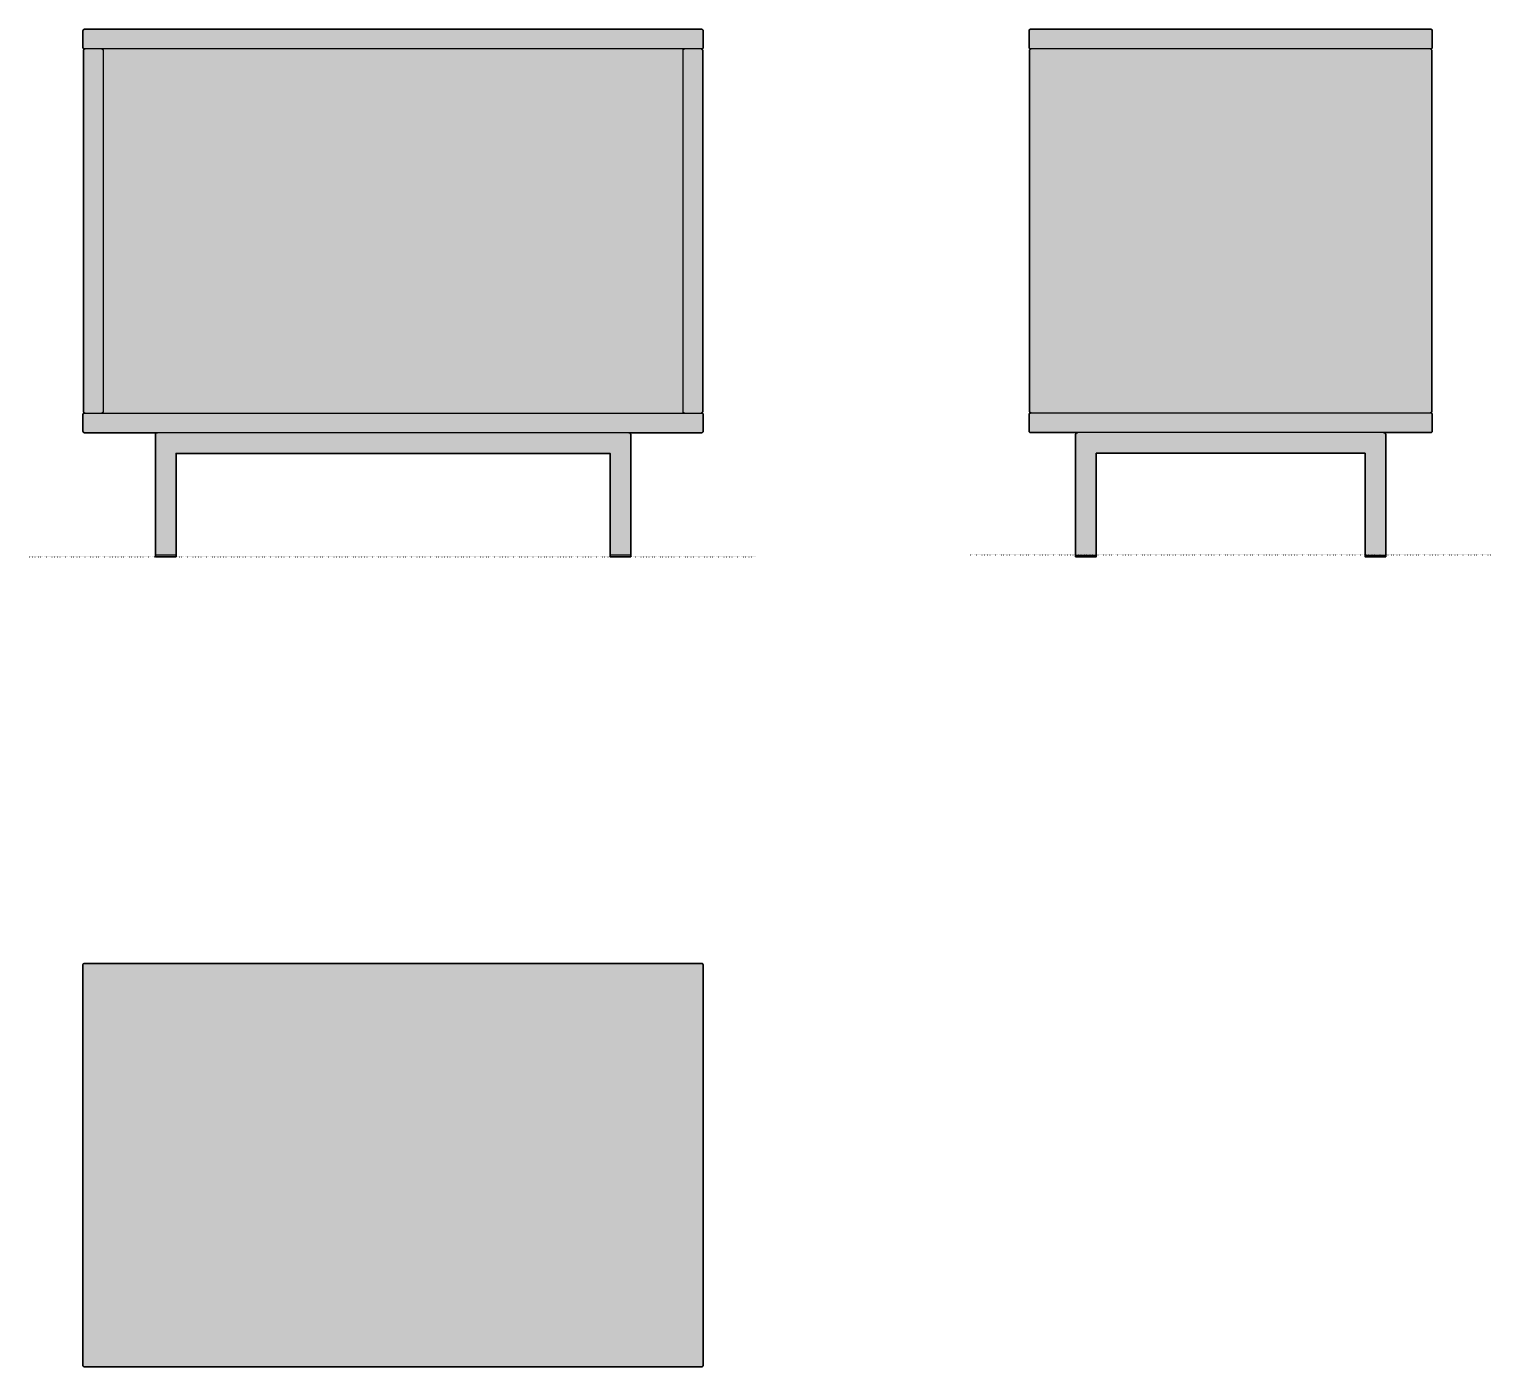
# Model space of a CAD drawing. Header units: millimetres. Extents: x 0 to 1414, y -783 to 510.
import ezdxf

# ---------------------------------------------------------------- set-up
doc = ezdxf.new("R2010")
doc.units = ezdxf.units.MM
doc.linetypes.add('Dots', pattern=[1, 0, -1])
doc.layers.add('Blocks', color=7, linetype='Continuous')
doc.layers.add('Blocks$Fill', color=7, linetype='Continuous', true_color=0xffffff)
for name, color, linetype, lineweight, true_color in [('Blocks$Inner', 7, 'Continuous', 25, 0x007f00), ('Blocks$Outline', 7, 'Continuous', 35, 0xff3f3f), ('Groud', 7, 'Dots', 25, 0x243775)]:
    doc.layers.add(name, color=color, linetype=linetype, lineweight=lineweight, true_color=true_color)

# ---------------------------------------------------------------- blocks, each defined once
blk = doc.blocks.new('Colour Floor Cabinet S Top')
at = {"layer": 'Blocks$Fill'}
blk.add_hatch(color=256, dxfattribs=at).paths.add_polyline_path([(151.4, -241.3), (748.4, -241.3), (748.5, -241.3), (748.5, -241.3), (748.6, -241.3), (748.6, -241.3), (748.7, -241.3), (748.7, -241.3), (748.8, -241.3), (748.8, -241.3), (748.9, -241.3), (748.9, -241.2), (749, -241.2), (749, -241.2), (749.1, -241.2), (749.1, -241.2), (749.2, -241.1), (749.2, -241.1), (749.3, -241.1), (749.3, -241.1), (749.3, -241), (749.4, -241), (749.4, -241), (749.5, -240.9), (749.5, -240.9), (749.5, -240.9), (749.6, -240.8), (749.6, -240.8), (749.6, -240.7), (749.7, -240.7), (749.7, -240.6), (749.7, -240.6), (749.7, -240.6), (749.8, -240.5), (749.8, -240.5), (749.8, -240.4), (749.8, -240.4), (749.9, -240.3), (749.9, -240.3), (749.9, -240.2), (749.9, -240.2), (749.9, -240.1), (749.9, -240.1), (749.9, -240), (749.9, -240), (749.9, -239.9), (749.9, -239.9), (749.9, -239.8), (749.9, 147.2), (749.9, 147.2), (749.9, 147.3), (749.9, 147.3), (749.9, 147.4), (749.9, 147.4), (749.9, 147.5), (749.9, 147.5), (749.9, 147.6), (749.9, 147.6), (749.9, 147.7), (749.8, 147.7), (749.8, 147.8), (749.8, 147.8), (749.8, 147.9), (749.7, 147.9), (749.7, 148), (749.7, 148), (749.7, 148), (749.6, 148.1), (749.6, 148.1), (749.6, 148.2), (749.5, 148.2), (749.5, 148.2), (749.5, 148.3), (749.4, 148.3), (749.4, 148.3), (749.3, 148.4), (749.3, 148.4), (749.3, 148.4), (749.2, 148.5), (749.2, 148.5), (749.1, 148.5), (749.1, 148.5), (749, 148.5), (749, 148.6), (748.9, 148.6), (748.9, 148.6), (748.8, 148.6), (748.8, 148.6), (748.7, 148.6), (748.7, 148.7), (748.6, 148.7), (748.6, 148.7), (748.5, 148.7), (748.5, 148.7), (748.4, 148.7), (151.4, 148.7), (151.4, 148.7), (151.3, 148.7), (151.3, 148.7), (151.2, 148.7), (151.2, 148.7), (151.1, 148.6), (151.1, 148.6), (151, 148.6), (151, 148.6), (150.9, 148.6), (150.9, 148.6), (150.8, 148.5), (150.8, 148.5), (150.8, 148.5), (150.7, 148.5), (150.7, 148.5), (150.6, 148.4), (150.6, 148.4), (150.5, 148.4), (150.5, 148.3), (150.5, 148.3), (150.4, 148.3), (150.4, 148.2), (150.3, 148.2), (150.3, 148.2), (150.3, 148.1), (150.2, 148.1), (150.2, 148), (150.2, 148), (150.2, 148), (150.1, 147.9), (150.1, 147.9), (150.1, 147.8), (150.1, 147.8), (150, 147.7), (150, 147.7), (150, 147.6), (150, 147.6), (150, 147.5), (150, 147.5), (150, 147.4), (150, 147.4), (150, 147.3), (149.9, 147.3), (149.9, 147.2), (149.9, 147.2), (149.9, -239.8), (149.9, -239.9), (149.9, -239.9), (150, -240), (150, -240), (150, -240.1), (150, -240.1), (150, -240.2), (150, -240.2), (150, -240.3), (150, -240.3), (150, -240.4), (150.1, -240.4), (150.1, -240.5), (150.1, -240.5), (150.1, -240.6), (150.2, -240.6), (150.2, -240.6), (150.2, -240.7), (150.2, -240.7), (150.3, -240.8), (150.3, -240.8), (150.3, -240.9), (150.4, -240.9), (150.4, -240.9), (150.5, -241), (150.5, -241), (150.5, -241), (150.6, -241.1), (150.6, -241.1), (150.7, -241.1), (150.7, -241.1), (150.8, -241.2), (150.8, -241.2), (150.8, -241.2), (150.9, -241.2), (150.9, -241.2), (151, -241.3), (151, -241.3), (151.1, -241.3), (151.1, -241.3), (151.2, -241.3), (151.2, -241.3), (151.3, -241.3), (151.3, -241.3), (151.4, -241.3)], flags=0)
at = {"layer": 'Blocks$Inner'}
blk.add_lwpolyline([(151.4, -241.3), (151.4, -241.3), (151.3, -241.3), (151.3, -241.3), (151.2, -241.3), (151.2, -241.3), (151.1, -241.3), (151.1, -241.3), (151, -241.3), (151, -241.3), (150.9, -241.2), (150.9, -241.2), (150.8, -241.2), (150.8, -241.2), (150.8, -241.2), (150.7, -241.1), (150.7, -241.1), (150.6, -241.1), (150.6, -241.1), (150.5, -241), (150.5, -241), (150.5, -241), (150.4, -240.9), (150.4, -240.9), (150.3, -240.9), (150.3, -240.8), (150.3, -240.8), (150.2, -240.7), (150.2, -240.7), (150.2, -240.6), (150.2, -240.6), (150.1, -240.6), (150.1, -240.5), (150.1, -240.5), (150.1, -240.4), (150, -240.4), (150, -240.3), (150, -240.3), (150, -240.2), (150, -240.2), (150, -240.1), (150, -240.1), (150, -240), (150, -240), (149.9, -239.9), (149.9, -239.9), (149.9, -239.8), (149.9, 147.2), (149.9, 147.2), (149.9, 147.3), (150, 147.3), (150, 147.4), (150, 147.4), (150, 147.5), (150, 147.5), (150, 147.6), (150, 147.6), (150, 147.7), (150, 147.7), (150.1, 147.8), (150.1, 147.8), (150.1, 147.9), (150.1, 147.9), (150.2, 148), (150.2, 148), (150.2, 148), (150.2, 148.1), (150.3, 148.1), (150.3, 148.2), (150.3, 148.2), (150.4, 148.2), (150.4, 148.3), (150.5, 148.3), (150.5, 148.3), (150.5, 148.4), (150.6, 148.4), (150.6, 148.4), (150.7, 148.5), (150.7, 148.5), (150.8, 148.5), (150.8, 148.5), (150.8, 148.5), (150.9, 148.6), (150.9, 148.6), (151, 148.6), (151, 148.6), (151.1, 148.6), (151.1, 148.6), (151.2, 148.7), (151.2, 148.7), (151.3, 148.7), (151.3, 148.7), (151.4, 148.7), (151.4, 148.7), (748.4, 148.7), (748.5, 148.7), (748.5, 148.7), (748.6, 148.7), (748.6, 148.7), (748.7, 148.7), (748.7, 148.6), (748.8, 148.6), (748.8, 148.6), (748.9, 148.6), (748.9, 148.6), (749, 148.6), (749, 148.5), (749.1, 148.5), (749.1, 148.5), (749.2, 148.5), (749.2, 148.5), (749.3, 148.4), (749.3, 148.4), (749.3, 148.4), (749.4, 148.3), (749.4, 148.3), (749.5, 148.3), (749.5, 148.2), (749.5, 148.2), (749.6, 148.2), (749.6, 148.1), (749.6, 148.1), (749.7, 148), (749.7, 148), (749.7, 148), (749.7, 147.9), (749.8, 147.9), (749.8, 147.8), (749.8, 147.8), (749.8, 147.7), (749.9, 147.7), (749.9, 147.6), (749.9, 147.6), (749.9, 147.5), (749.9, 147.5), (749.9, 147.4), (749.9, 147.4), (749.9, 147.3), (749.9, 147.3), (749.9, 147.2), (749.9, 147.2), (749.9, -239.8), (749.9, -239.9), (749.9, -239.9), (749.9, -240), (749.9, -240), (749.9, -240.1), (749.9, -240.1), (749.9, -240.2), (749.9, -240.2), (749.9, -240.3), (749.9, -240.3), (749.8, -240.4), (749.8, -240.4), (749.8, -240.5), (749.8, -240.5), (749.7, -240.6), (749.7, -240.6), (749.7, -240.6), (749.7, -240.7), (749.6, -240.7), (749.6, -240.8), (749.6, -240.8), (749.5, -240.9), (749.5, -240.9), (749.5, -240.9), (749.4, -241), (749.4, -241), (749.3, -241), (749.3, -241.1), (749.3, -241.1), (749.2, -241.1), (749.2, -241.1), (749.1, -241.2), (749.1, -241.2), (749, -241.2), (749, -241.2), (748.9, -241.2), (748.9, -241.3), (748.8, -241.3), (748.8, -241.3), (748.7, -241.3), (748.7, -241.3), (748.6, -241.3), (748.6, -241.3), (748.5, -241.3), (748.5, -241.3), (748.4, -241.3)], close=True, dxfattribs=at)
at = {"layer": 'Blocks$Outline'}
blk.add_lwpolyline([(151.4, -241.3), (748.4, -241.3), (748.5, -241.3), (748.5, -241.3), (748.6, -241.3), (748.6, -241.3), (748.7, -241.3), (748.7, -241.3), (748.8, -241.3), (748.8, -241.3), (748.9, -241.3), (748.9, -241.2), (749, -241.2), (749, -241.2), (749.1, -241.2), (749.1, -241.2), (749.2, -241.1), (749.2, -241.1), (749.3, -241.1), (749.3, -241.1), (749.3, -241), (749.4, -241), (749.4, -241), (749.5, -240.9), (749.5, -240.9), (749.5, -240.9), (749.6, -240.8), (749.6, -240.8), (749.6, -240.7), (749.7, -240.7), (749.7, -240.6), (749.7, -240.6), (749.7, -240.6), (749.8, -240.5), (749.8, -240.5), (749.8, -240.4), (749.8, -240.4), (749.9, -240.3), (749.9, -240.3), (749.9, -240.2), (749.9, -240.2), (749.9, -240.1), (749.9, -240.1), (749.9, -240), (749.9, -240), (749.9, -239.9), (749.9, -239.9), (749.9, -239.8), (749.9, 147.2), (749.9, 147.2), (749.9, 147.3), (749.9, 147.3), (749.9, 147.4), (749.9, 147.4), (749.9, 147.5), (749.9, 147.5), (749.9, 147.6), (749.9, 147.6), (749.9, 147.7), (749.8, 147.7), (749.8, 147.8), (749.8, 147.8), (749.8, 147.9), (749.7, 147.9), (749.7, 148), (749.7, 148), (749.7, 148), (749.6, 148.1), (749.6, 148.1), (749.6, 148.2), (749.5, 148.2), (749.5, 148.2), (749.5, 148.3), (749.4, 148.3), (749.4, 148.3), (749.3, 148.4), (749.3, 148.4), (749.3, 148.4), (749.2, 148.5), (749.2, 148.5), (749.1, 148.5), (749.1, 148.5), (749, 148.5), (749, 148.6), (748.9, 148.6), (748.9, 148.6), (748.8, 148.6), (748.8, 148.6), (748.7, 148.6), (748.7, 148.7), (748.6, 148.7), (748.6, 148.7), (748.5, 148.7), (748.5, 148.7), (748.4, 148.7), (151.4, 148.7), (151.4, 148.7), (151.3, 148.7), (151.3, 148.7), (151.2, 148.7), (151.2, 148.7), (151.1, 148.6), (151.1, 148.6), (151, 148.6), (151, 148.6), (150.9, 148.6), (150.9, 148.6), (150.8, 148.5), (150.8, 148.5), (150.8, 148.5), (150.7, 148.5), (150.7, 148.5), (150.6, 148.4), (150.6, 148.4), (150.5, 148.4), (150.5, 148.3), (150.5, 148.3), (150.4, 148.3), (150.4, 148.2), (150.3, 148.2), (150.3, 148.2), (150.3, 148.1), (150.2, 148.1), (150.2, 148), (150.2, 148), (150.2, 148), (150.1, 147.9), (150.1, 147.9), (150.1, 147.8), (150.1, 147.8), (150, 147.7), (150, 147.7), (150, 147.6), (150, 147.6), (150, 147.5), (150, 147.5), (150, 147.4), (150, 147.4), (150, 147.3), (149.9, 147.3), (149.9, 147.2), (149.9, 147.2), (149.9, -239.8), (149.9, -239.9), (149.9, -239.9), (150, -240), (150, -240), (150, -240.1), (150, -240.1), (150, -240.2), (150, -240.2), (150, -240.3), (150, -240.3), (150, -240.4), (150.1, -240.4), (150.1, -240.5), (150.1, -240.5), (150.1, -240.6), (150.2, -240.6), (150.2, -240.6), (150.2, -240.7), (150.2, -240.7), (150.3, -240.8), (150.3, -240.8), (150.3, -240.9), (150.4, -240.9), (150.4, -240.9), (150.5, -241), (150.5, -241), (150.5, -241), (150.6, -241.1), (150.6, -241.1), (150.7, -241.1), (150.7, -241.1), (150.8, -241.2), (150.8, -241.2), (150.8, -241.2), (150.9, -241.2), (150.9, -241.2), (151, -241.3), (151, -241.3), (151.1, -241.3), (151.1, -241.3), (151.2, -241.3), (151.2, -241.3), (151.3, -241.3), (151.3, -241.3), (151.4, -241.3)], close=True, dxfattribs=at)
blk = doc.blocks.new('Colour Floor Cabinet S Side')
at = {"layer": 'Blocks$Fill'}
blk.add_hatch(color=256, dxfattribs=at).paths.add_polyline_path([(444.6, 489.1), (445.1, 489.1), (445.2, 489.1), (445.2, 489.1), (445.3, 489.1), (445.3, 489.1), (445.4, 489.1), (445.4, 489.1), (445.5, 489.1), (445.5, 489.1), (445.6, 489.2), (445.6, 489.2), (445.7, 489.2), (445.7, 489.2), (445.8, 489.2), (445.8, 489.3), (445.9, 489.3), (445.9, 489.3), (446, 489.4), (446, 489.4), (446, 489.4), (446.1, 489.4), (446.1, 489.5), (446.2, 489.5), (446.2, 489.6), (446.2, 489.6), (446.3, 489.6), (446.3, 489.7), (446.3, 489.7), (446.3, 489.8), (446.4, 489.8), (446.4, 489.8), (446.4, 489.9), (446.4, 489.9), (446.5, 490), (446.5, 490), (446.5, 490.1), (446.5, 490.1), (446.5, 490.2), (446.6, 490.2), (446.6, 490.3), (446.6, 490.3), (446.6, 490.4), (446.6, 490.4), (446.6, 490.5), (446.6, 490.5), (446.6, 490.6), (446.6, 506.6), (446.6, 506.7), (446.6, 506.7), (446.6, 506.8), (446.6, 506.8), (446.6, 506.9), (446.6, 506.9), (446.5, 507), (446.5, 507), (446.5, 507.1), (446.5, 507.1), (446.5, 507.2), (446.4, 507.2), (446.4, 507.3), (446.4, 507.3), (446.4, 507.4), (446.3, 507.4), (446.3, 507.4), (446.3, 507.5), (446.3, 507.5), (446.2, 507.6), (446.2, 507.6), (446.2, 507.6), (446.1, 507.7), (446.1, 507.7), (446, 507.7), (446, 507.8), (446, 507.8), (445.9, 507.8), (445.9, 507.9), (445.8, 507.9), (445.8, 507.9), (445.7, 507.9), (445.7, 508), (445.6, 508), (445.6, 508), (445.5, 508), (445.5, 508), (445.4, 508), (445.4, 508), (445.3, 508.1), (445.3, 508.1), (445.2, 508.1), (445.2, 508.1), (445.1, 508.1), (445.1, 508.1), (58, 508.1), (58, 508.1), (57.9, 508.1), (57.9, 508.1), (57.8, 508.1), (57.8, 508), (57.7, 508), (57.7, 508), (57.6, 508), (57.6, 508), (57.5, 508), (57.5, 508), (57.4, 507.9), (57.4, 507.9), (57.4, 507.9), (57.3, 507.9), (57.3, 507.8), (57.2, 507.8), (57.2, 507.8), (57.1, 507.7), (57.1, 507.7), (57.1, 507.7), (57, 507.6), (57, 507.6), (57, 507.6), (56.9, 507.5), (56.9, 507.5), (56.9, 507.4), (56.8, 507.4), (56.8, 507.4), (56.8, 507.3), (56.8, 507.3), (56.7, 507.2), (56.7, 507.2), (56.7, 507.1), (56.7, 507.1), (56.7, 507), (56.6, 507), (56.6, 506.9), (56.6, 506.9), (56.6, 506.8), (56.6, 506.8), (56.6, 506.7), (56.6, 506.7), (56.6, 506.6), (56.6, 506.6), (56.6, 490.5), (56.6, 490.4), (56.6, 490.4), (56.6, 490.3), (56.6, 490.3), (56.6, 490.2), (56.6, 490.2), (56.7, 490.1), (56.7, 490.1), (56.7, 490), (56.7, 490), (56.7, 489.9), (56.8, 489.9), (56.8, 489.8), (56.8, 489.8), (56.8, 489.8), (56.9, 489.7), (56.9, 489.7), (56.9, 489.6), (57, 489.6), (57, 489.6), (57, 489.5), (57.1, 489.5), (57.1, 489.4), (57.1, 489.4), (57.2, 489.4), (57.2, 489.4), (57.3, 489.3), (57.3, 489.3), (57.4, 489.3), (57.4, 489.2), (57.4, 489.2), (57.5, 489.2), (57.5, 489.2), (57.6, 489.2), (57.6, 489.1), (57.7, 489.1), (57.7, 489.1), (57.8, 489.1), (57.8, 489.1), (57.9, 489.1), (57.9, 489.1), (58, 489.1), (58, 489.1), (58.1, 489.1), (58.5, 489.1), (58.4, 489.1), (58.4, 489.1), (58.3, 489.1), (58.3, 489), (58.2, 489), (58.2, 489), (58.1, 489), (58.1, 489), (58, 489), (58, 489), (57.9, 488.9), (57.9, 488.9), (57.9, 488.9), (57.8, 488.9), (57.8, 488.8), (57.7, 488.8), (57.7, 488.8), (57.6, 488.7), (57.6, 488.7), (57.6, 488.7), (57.5, 488.6), (57.5, 488.6), (57.5, 488.6), (57.4, 488.5), (57.4, 488.5), (57.4, 488.4), (57.3, 488.4), (57.3, 488.4), (57.3, 488.3), (57.3, 488.3), (57.2, 488.2), (57.2, 488.2), (57.2, 488.1), (57.2, 488.1), (57.2, 488), (57.1, 488), (57.1, 487.9), (57.1, 487.9), (57.1, 487.8), (57.1, 487.8), (57.1, 487.7), (57.1, 487.7), (57.1, 487.6), (57.1, 487.6), (57.1, 138.5), (57.1, 138.5), (57.1, 138.4), (57.1, 138.4), (57.1, 138.3), (57.1, 138.3), (57.1, 138.2), (57.1, 138.2), (57.2, 138.1), (57.2, 138.1), (57.2, 138), (57.2, 138), (57.2, 137.9), (57.3, 137.9), (57.3, 137.8), (57.3, 137.8), (57.3, 137.8), (57.4, 137.7), (57.4, 137.7), (57.4, 137.6), (57.5, 137.6), (57.5, 137.6), (57.5, 137.5), (57.6, 137.5), (57.6, 137.4), (57.6, 137.4), (57.7, 137.4), (57.7, 137.4), (57.8, 137.3), (57.8, 137.3), (57.9, 137.3), (57.9, 137.2), (57.9, 137.2), (58, 137.2), (58, 137.2), (58.1, 137.2), (58.1, 137.1), (58.2, 137.1), (58.2, 137.1), (58.3, 137.1), (58.3, 137.1), (58.4, 137.1), (58.4, 137.1), (58.5, 137.1), (58.5, 137.1), (58, 137.1), (58, 137.1), (57.9, 137.1), (57.9, 137.1), (57.8, 137.1), (57.8, 137), (57.7, 137), (57.7, 137), (57.6, 137), (57.6, 137), (57.5, 137), (57.5, 137), (57.4, 136.9), (57.4, 136.9), (57.4, 136.9), (57.3, 136.9), (57.3, 136.8), (57.2, 136.8), (57.2, 136.8), (57.1, 136.7), (57.1, 136.7), (57.1, 136.7), (57, 136.6), (57, 136.6), (57, 136.6), (56.9, 136.5), (56.9, 136.5), (56.9, 136.4), (56.8, 136.4), (56.8, 136.4), (56.8, 136.3), (56.8, 136.3), (56.7, 136.2), (56.7, 136.2), (56.7, 136.1), (56.7, 136.1), (56.7, 136), (56.6, 136), (56.6, 135.9), (56.6, 135.9), (56.6, 135.8), (56.6, 135.8), (56.6, 135.7), (56.6, 135.7), (56.6, 135.6), (56.6, 135.6), (56.6, 119.5), (56.6, 119.5), (56.6, 119.4), (56.6, 119.4), (56.6, 119.3), (56.6, 119.3), (56.6, 119.2), (56.6, 119.2), (56.7, 119.1), (56.7, 119.1), (56.7, 119), (56.7, 119), (56.7, 118.9), (56.8, 118.9), (56.8, 118.8), (56.8, 118.8), (56.8, 118.8), (56.9, 118.7), (56.9, 118.7), (56.9, 118.6), (57, 118.6), (57, 118.6), (57, 118.5), (57.1, 118.5), (57.1, 118.4), (57.1, 118.4), (57.2, 118.4), (57.2, 118.4), (57.3, 118.3), (57.3, 118.3), (57.4, 118.3), (57.4, 118.2), (57.4, 118.2), (57.5, 118.2), (57.5, 118.2), (57.6, 118.2), (57.6, 118.1), (57.7, 118.1), (57.7, 118.1), (57.8, 118.1), (57.8, 118.1), (57.9, 118.1), (57.9, 118.1), (58, 118.1), (58, 118.1), (58.1, 118.1), (103.6, 118.1), (103.5, 118.1), (103.4, 118.1), (103.3, 118.1), (103.3, 118), (103.2, 118), (103.1, 118), (103.1, 118), (103, 118), (102.9, 118), (102.9, 117.9), (102.8, 117.9), (102.7, 117.9), (102.7, 117.9), (102.6, 117.8), (102.6, 117.8), (102.5, 117.8), (102.4, 117.7), (102.4, 117.7), (102.3, 117.6), (102.3, 117.6), (102.2, 117.5), (102.2, 117.5), (102.1, 117.4), (102.1, 117.4), (102, 117.3), (102, 117.3), (102, 117.2), (101.9, 117.2), (101.9, 117.1), (101.8, 117.1), (101.8, 117), (101.8, 116.9), (101.8, 116.9), (101.7, 116.8), (101.7, 116.7), (101.7, 116.7), (101.7, 116.6), (101.7, 116.6), (101.6, 116.5), (101.6, 116.4), (101.6, 116.4), (101.6, 116.3), (101.6, 116.2), (101.6, 116.1), (101.6, 116.1), (101.6, -0.4), (101.6, -0.4), (101.6, -0.4), (101.6, -0.4), (101.6, -0.4), (101.6, -0.4), (101.6, -0.4), (101.6, -0.4), (101.6, -0.4), (101.6, -0.4), (101.6, -0.4), (101.6, -0.4), (101.6, -0.4), (101.6, -0.4), (101.6, -0.4), (101.6, -0.4), (101.6, -0.4), (101.6, -0.4), (101.6, -0.4), (101.6, -0.4), (101.6, -0.4), (101.6, -0.4), (101.6, -0.4), (101.6, -0.4), (101.6, -0.4), (101.6, -0.4), (101.6, -0.4), (101.6, -0.4), (101.6, -0.4), (101.6, -0.5), (101.6, -0.5), (101.6, -0.5), (101.6, -0.5), (101.6, -0.5), (101.6, -0.5), (101.6, -0.5), (101.6, -0.5), (101.6, -0.5), (101.6, -0.5), (101.6, -0.5), (101.6, -0.5), (101.6, -0.5), (101.6, -0.5), (101.6, -1.9), (101.6, -1.9), (101.6, -1.9), (101.6, -1.9), (101.6, -1.9), (101.6, -1.9), (101.6, -1.9), (101.6, -1.9), (101.6, -1.9), (101.6, -1.9), (101.6, -1.9), (101.6, -1.9), (101.6, -1.9), (101.6, -1.9), (101.6, -1.9), (101.6, -1.9), (101.6, -1.9), (101.6, -1.9), (101.6, -1.9), (101.6, -1.9), (101.6, -1.9), (101.6, -1.9), (101.6, -1.9), (101.6, -1.9), (101.6, -1.9), (101.6, -1.9), (101.6, -1.9), (101.6, -1.9), (101.6, -1.9), (101.6, -1.9), (101.6, -1.9), (101.6, -1.9), (101.6, -1.9), (101.6, -1.9), (101.6, -1.9), (101.6, -1.9), (101.6, -1.9), (101.6, -1.9), (101.6, -1.9), (101.6, -1.9), (101.6, -1.9), (101.6, -1.9), (101.6, -1.9), (101.6, -1.9), (101.6, -1.9), (101.6, -1.9), (121.5, -1.9), (121.5, -1.9), (121.5, -1.9), (121.5, -1.9), (121.6, -1.9), (121.6, -1.9), (121.6, -1.9), (121.6, -1.9), (121.6, -1.9), (121.6, -1.9), (121.6, -1.9), (121.6, -1.9), (121.6, -1.9), (121.6, -1.9), (121.6, -1.9), (121.6, -1.9), (121.6, -1.9), (121.6, -1.9), (121.6, -1.9), (121.6, -1.9), (121.6, -1.9), (121.6, -1.9), (121.6, -1.9), (121.6, -1.9), (121.6, -1.9), (121.6, -1.9), (121.6, -1.9), (121.6, -1.9), (121.6, -1.9), (121.6, -1.9), (121.6, -1.9), (121.6, -1.9), (121.6, -1.9), (121.6, -1.9), (121.6, -1.9), (121.6, -1.9), (121.6, -1.9), (121.6, -1.9), (121.6, -1.9), (121.6, -1.9), (121.6, -1.9), (121.6, -1.9), (121.6, -1.9), (121.6, -1.9), (121.6, -1.9), (121.6, -1.9), (121.6, -0.5), (121.6, -0.5), (121.6, -0.5), (121.6, -0.5), (121.6, -0.5), (121.6, -0.5), (121.6, -0.5), (121.6, -0.5), (121.6, -0.5), (121.6, -0.5), (121.6, -0.5), (121.6, -0.5), (121.6, -0.5), (121.6, -0.4), (121.6, -0.4), (121.6, -0.4), (121.6, -0.4), (121.6, -0.4), (121.6, -0.4), (121.6, -0.4), (121.6, -0.4), (121.6, -0.4), (121.6, -0.4), (121.6, -0.4), (121.6, -0.4), (121.6, -0.4), (121.6, -0.4), (121.6, -0.4), (121.6, -0.4), (121.6, -0.4), (121.6, -0.4), (121.6, -0.4), (121.6, -0.4), (121.6, -0.4), (121.6, -0.4), (121.6, -0.4), (121.6, -0.4), (121.6, -0.4), (121.6, -0.4), (121.6, -0.4), (121.6, -0.4), (121.6, -0.4), (121.6, 98.1), (381.6, 98.1), (381.6, -0.4), (381.6, -0.4), (381.6, -0.4), (381.6, -0.4), (381.6, -0.4), (381.6, -0.4), (381.6, -0.4), (381.6, -0.4), (381.6, -0.4), (381.6, -0.4), (381.6, -0.4), (381.6, -0.4), (381.6, -0.4), (381.6, -0.4), (381.6, -0.4), (381.6, -0.4), (381.6, -0.4), (381.6, -0.4), (381.6, -0.4), (381.6, -0.4), (381.6, -0.4), (381.6, -0.4), (381.6, -0.4), (381.6, -0.4), (381.6, -0.4), (381.6, -0.4), (381.6, -0.4), (381.6, -0.4), (381.6, -0.4), (381.6, -0.5), (381.6, -0.5), (381.6, -0.5), (381.6, -0.5), (381.6, -0.5), (381.6, -0.5), (381.6, -0.5), (381.6, -0.5), (381.6, -0.5), (381.6, -0.5), (381.6, -0.5), (381.6, -0.5), (381.6, -0.5), (381.6, -0.5), (381.6, -1.9), (381.6, -1.9), (381.6, -1.9), (381.6, -1.9), (381.6, -1.9), (381.6, -1.9), (381.6, -1.9), (381.6, -1.9), (381.6, -1.9), (381.6, -1.9), (381.6, -1.9), (381.6, -1.9), (381.6, -1.9), (381.6, -1.9), (381.6, -1.9), (381.6, -1.9), (381.6, -1.9), (381.6, -1.9), (381.6, -1.9), (381.6, -1.9), (381.6, -1.9), (381.6, -1.9), (381.6, -1.9), (381.6, -1.9), (381.6, -1.9), (381.6, -1.9), (381.6, -1.9), (381.6, -1.9), (381.6, -1.9), (381.6, -1.9), (381.6, -1.9), (381.6, -1.9), (381.6, -1.9), (381.6, -1.9), (381.6, -1.9), (381.6, -1.9), (381.6, -1.9), (381.6, -1.9), (381.6, -1.9), (381.6, -1.9), (381.6, -1.9), (381.6, -1.9), (381.6, -1.9), (381.6, -1.9), (381.6, -1.9), (381.6, -1.9), (401.5, -1.9), (401.5, -1.9), (401.5, -1.9), (401.5, -1.9), (401.6, -1.9), (401.6, -1.9), (401.6, -1.9), (401.6, -1.9), (401.6, -1.9), (401.6, -1.9), (401.6, -1.9), (401.6, -1.9), (401.6, -1.9), (401.6, -1.9), (401.6, -1.9), (401.6, -1.9), (401.6, -1.9), (401.6, -1.9), (401.6, -1.9), (401.6, -1.9), (401.6, -1.9), (401.6, -1.9), (401.6, -1.9), (401.6, -1.9), (401.6, -1.9), (401.6, -1.9), (401.6, -1.9), (401.6, -1.9), (401.6, -1.9), (401.6, -1.9), (401.6, -1.9), (401.6, -1.9), (401.6, -1.9), (401.6, -1.9), (401.6, -1.9), (401.6, -1.9), (401.6, -1.9), (401.6, -1.9), (401.6, -1.9), (401.6, -1.9), (401.6, -1.9), (401.6, -1.9), (401.6, -1.9), (401.6, -1.9), (401.6, -1.9), (401.6, -1.9), (401.6, -0.5), (401.6, -0.5), (401.6, -0.5), (401.6, -0.5), (401.6, -0.5), (401.6, -0.5), (401.6, -0.5), (401.6, -0.5), (401.6, -0.5), (401.6, -0.5), (401.6, -0.5), (401.6, -0.5), (401.6, -0.5), (401.6, -0.4), (401.6, -0.4), (401.6, -0.4), (401.6, -0.4), (401.6, -0.4), (401.6, -0.4), (401.6, -0.4), (401.6, -0.4), (401.6, -0.4), (401.6, -0.4), (401.6, -0.4), (401.6, -0.4), (401.6, -0.4), (401.6, -0.4), (401.6, -0.4), (401.6, -0.4), (401.6, -0.4), (401.6, -0.4), (401.6, -0.4), (401.6, -0.4), (401.6, -0.4), (401.6, -0.4), (401.6, -0.4), (401.6, -0.4), (401.6, -0.4), (401.6, -0.4), (401.6, -0.4), (401.6, -0.4), (401.6, -0.4), (401.6, 116.1), (401.6, 116.1), (401.6, 116.2), (401.6, 116.3), (401.6, 116.4), (401.6, 116.4), (401.6, 116.5), (401.5, 116.6), (401.5, 116.6), (401.5, 116.7), (401.5, 116.7), (401.5, 116.8), (401.4, 116.9), (401.4, 116.9), (401.4, 117), (401.3, 117.1), (401.3, 117.1), (401.3, 117.2), (401.2, 117.2), (401.2, 117.3), (401.1, 117.3), (401.1, 117.4), (401.1, 117.4), (401, 117.5), (401, 117.5), (400.9, 117.6), (400.9, 117.6), (400.8, 117.7), (400.7, 117.7), (400.7, 117.8), (400.6, 117.8), (400.6, 117.8), (400.5, 117.9), (400.5, 117.9), (400.4, 117.9), (400.3, 117.9), (400.3, 118), (400.2, 118), (400.1, 118), (400.1, 118), (400, 118), (399.9, 118), (399.9, 118.1), (399.8, 118.1), (399.7, 118.1), (399.7, 118.1), (399.6, 118.1), (445.1, 118.1), (445.2, 118.1), (445.2, 118.1), (445.3, 118.1), (445.3, 118.1), (445.4, 118.1), (445.4, 118.1), (445.5, 118.1), (445.5, 118.1), (445.6, 118.2), (445.6, 118.2), (445.7, 118.2), (445.7, 118.2), (445.8, 118.2), (445.8, 118.3), (445.9, 118.3), (445.9, 118.3), (446, 118.4), (446, 118.4), (446, 118.4), (446.1, 118.4), (446.1, 118.5), (446.2, 118.5), (446.2, 118.6), (446.2, 118.6), (446.3, 118.6), (446.3, 118.7), (446.3, 118.7), (446.3, 118.8), (446.4, 118.8), (446.4, 118.8), (446.4, 118.9), (446.4, 118.9), (446.5, 119), (446.5, 119), (446.5, 119.1), (446.5, 119.1), (446.5, 119.2), (446.6, 119.2), (446.6, 119.3), (446.6, 119.3), (446.6, 119.4), (446.6, 119.4), (446.6, 119.5), (446.6, 119.5), (446.6, 119.6), (446.6, 135.6), (446.6, 135.7), (446.6, 135.8), (446.6, 135.8), (446.6, 135.9), (446.6, 135.9), (446.5, 136), (446.5, 136), (446.5, 136.1), (446.5, 136.1), (446.5, 136.2), (446.4, 136.2), (446.4, 136.3), (446.4, 136.3), (446.4, 136.4), (446.3, 136.4), (446.3, 136.4), (446.3, 136.5), (446.3, 136.5), (446.2, 136.6), (446.2, 136.6), (446.2, 136.6), (446.1, 136.7), (446.1, 136.7), (446, 136.7), (446, 136.8), (446, 136.8), (445.9, 136.8), (445.9, 136.9), (445.8, 136.9), (445.8, 136.9), (445.7, 136.9), (445.7, 137), (445.6, 137), (445.6, 137), (445.5, 137), (445.5, 137), (445.4, 137), (445.4, 137), (445.3, 137.1), (445.3, 137.1), (445.2, 137.1), (445.2, 137.1), (445.1, 137.1), (445.1, 137.1), (444.6, 137.1), (444.6, 137.1), (444.7, 137.1), (444.7, 137.1), (444.8, 137.1), (444.8, 137.1), (444.9, 137.1), (444.9, 137.1), (445, 137.1), (445, 137.1), (445.1, 137.2), (445.1, 137.2), (445.2, 137.2), (445.2, 137.2), (445.3, 137.2), (445.3, 137.3), (445.4, 137.3), (445.4, 137.3), (445.5, 137.4), (445.5, 137.4), (445.5, 137.4), (445.6, 137.4), (445.6, 137.5), (445.7, 137.5), (445.7, 137.6), (445.7, 137.6), (445.8, 137.6), (445.8, 137.7), (445.8, 137.7), (445.8, 137.8), (445.9, 137.8), (445.9, 137.8), (445.9, 137.9), (445.9, 137.9), (446, 138), (446, 138), (446, 138.1), (446, 138.1), (446, 138.2), (446.1, 138.2), (446.1, 138.3), (446.1, 138.3), (446.1, 138.4), (446.1, 138.4), (446.1, 138.5), (446.1, 138.5), (446.1, 138.6), (446.1, 487.6), (446.1, 487.7), (446.1, 487.7), (446.1, 487.8), (446.1, 487.8), (446.1, 487.9), (446.1, 487.9), (446, 488), (446, 488), (446, 488.1), (446, 488.1), (446, 488.2), (445.9, 488.2), (445.9, 488.3), (445.9, 488.3), (445.9, 488.4), (445.8, 488.4), (445.8, 488.4), (445.8, 488.5), (445.8, 488.5), (445.7, 488.6), (445.7, 488.6), (445.7, 488.6), (445.6, 488.7), (445.6, 488.7), (445.5, 488.7), (445.5, 488.8), (445.5, 488.8), (445.4, 488.8), (445.4, 488.9), (445.3, 488.9), (445.3, 488.9), (445.2, 488.9), (445.2, 489), (445.1, 489), (445.1, 489), (445, 489), (445, 489), (444.9, 489), (444.9, 489), (444.8, 489.1), (444.8, 489.1), (444.7, 489.1), (444.7, 489.1), (444.6, 489.1)], flags=0)
at = {"layer": 'Blocks$Inner'}
for points in [[(56.6, 490.5), (56.6, 490.6), (56.6, 506.6), (56.6, 506.6), (56.6, 506.7), (56.6, 506.7), (56.6, 506.8), (56.6, 506.8), (56.6, 506.9), (56.6, 506.9), (56.6, 507), (56.7, 507), (56.7, 507.1), (56.7, 507.1), (56.7, 507.2), (56.7, 507.2), (56.8, 507.3), (56.8, 507.3), (56.8, 507.4), (56.8, 507.4), (56.9, 507.4), (56.9, 507.5), (56.9, 507.5), (57, 507.6), (57, 507.6), (57, 507.6), (57.1, 507.7), (57.1, 507.7), (57.1, 507.7), (57.2, 507.8), (57.2, 507.8), (57.3, 507.8), (57.3, 507.9), (57.4, 507.9), (57.4, 507.9), (57.4, 507.9), (57.5, 508), (57.5, 508), (57.6, 508), (57.6, 508), (57.7, 508), (57.7, 508), (57.8, 508), (57.8, 508.1), (57.9, 508.1), (57.9, 508.1), (58, 508.1), (58, 508.1), (58.1, 508.1), (445.1, 508.1), (445.1, 508.1), (445.2, 508.1), (445.2, 508.1), (445.3, 508.1), (445.3, 508.1), (445.4, 508), (445.4, 508), (445.5, 508), (445.5, 508), (445.6, 508), (445.6, 508), (445.7, 508), (445.7, 507.9), (445.8, 507.9), (445.8, 507.9), (445.9, 507.9), (445.9, 507.8), (446, 507.8), (446, 507.8), (446, 507.7), (446.1, 507.7), (446.1, 507.7), (446.2, 507.6), (446.2, 507.6), (446.2, 507.6), (446.3, 507.5), (446.3, 507.5), (446.3, 507.4), (446.3, 507.4), (446.4, 507.4), (446.4, 507.3), (446.4, 507.3), (446.4, 507.2), (446.5, 507.2), (446.5, 507.1), (446.5, 507.1), (446.5, 507), (446.5, 507), (446.6, 506.9), (446.6, 506.9), (446.6, 506.8), (446.6, 506.8), (446.6, 506.7), (446.6, 506.7), (446.6, 506.6), (446.6, 506.6), (446.6, 490.6), (446.6, 490.5), (446.6, 490.5), (446.6, 490.4), (446.6, 490.4), (446.6, 490.3), (446.6, 490.3), (446.6, 490.2), (446.5, 490.2), (446.5, 490.1), (446.5, 490.1), (446.5, 490), (446.5, 490), (446.4, 489.9), (446.4, 489.9), (446.4, 489.8), (446.4, 489.8), (446.3, 489.8), (446.3, 489.7), (446.3, 489.7), (446.3, 489.6), (446.2, 489.6), (446.2, 489.6), (446.2, 489.5), (446.1, 489.5), (446.1, 489.4), (446, 489.4), (446, 489.4), (446, 489.4), (445.9, 489.3), (445.9, 489.3), (445.8, 489.3), (445.8, 489.2), (445.7, 489.2), (445.7, 489.2), (445.6, 489.2), (445.6, 489.2), (445.5, 489.1), (445.5, 489.1), (445.4, 489.1), (445.4, 489.1), (445.3, 489.1), (445.3, 489.1), (445.2, 489.1), (445.2, 489.1), (445.1, 489.1), (445.1, 489.1), (58.1, 489.1), (58, 489.1), (58, 489.1), (57.9, 489.1), (57.9, 489.1), (57.8, 489.1), (57.8, 489.1), (57.7, 489.1), (57.7, 489.1), (57.6, 489.1), (57.6, 489.2), (57.5, 489.2), (57.5, 489.2), (57.4, 489.2), (57.4, 489.2), (57.4, 489.3), (57.3, 489.3), (57.3, 489.3), (57.2, 489.4), (57.2, 489.4), (57.1, 489.4), (57.1, 489.4), (57.1, 489.5), (57, 489.5), (57, 489.6), (57, 489.6), (56.9, 489.6), (56.9, 489.7), (56.9, 489.7), (56.8, 489.8), (56.8, 489.8), (56.8, 489.8), (56.8, 489.9), (56.7, 489.9), (56.7, 490), (56.7, 490), (56.7, 490.1), (56.7, 490.1), (56.6, 490.2), (56.6, 490.2), (56.6, 490.3), (56.6, 490.3), (56.6, 490.4), (56.6, 490.4), (56.6, 490.5)], [(446.6, 135.6), (446.6, 135.6), (446.6, 119.6), (446.6, 119.5), (446.6, 119.5), (446.6, 119.4), (446.6, 119.4), (446.6, 119.3), (446.6, 119.3), (446.6, 119.2), (446.5, 119.2), (446.5, 119.1), (446.5, 119.1), (446.5, 119), (446.5, 119), (446.4, 118.9), (446.4, 118.9), (446.4, 118.8), (446.4, 118.8), (446.3, 118.8), (446.3, 118.7), (446.3, 118.7), (446.3, 118.6), (446.2, 118.6), (446.2, 118.6), (446.2, 118.5), (446.1, 118.5), (446.1, 118.4), (446, 118.4), (446, 118.4), (446, 118.4), (445.9, 118.3), (445.9, 118.3), (445.8, 118.3), (445.8, 118.2), (445.7, 118.2), (445.7, 118.2), (445.6, 118.2), (445.6, 118.2), (445.5, 118.1), (445.5, 118.1), (445.4, 118.1), (445.4, 118.1), (445.3, 118.1), (445.3, 118.1), (445.2, 118.1), (445.2, 118.1), (445.1, 118.1), (445.1, 118.1), (58.1, 118.1), (58, 118.1), (58, 118.1), (57.9, 118.1), (57.9, 118.1), (57.8, 118.1), (57.8, 118.1), (57.7, 118.1), (57.7, 118.1), (57.6, 118.1), (57.6, 118.2), (57.5, 118.2), (57.5, 118.2), (57.4, 118.2), (57.4, 118.2), (57.4, 118.3), (57.3, 118.3), (57.3, 118.3), (57.2, 118.4), (57.2, 118.4), (57.1, 118.4), (57.1, 118.4), (57.1, 118.5), (57, 118.5), (57, 118.6), (57, 118.6), (56.9, 118.6), (56.9, 118.7), (56.9, 118.7), (56.8, 118.8), (56.8, 118.8), (56.8, 118.8), (56.8, 118.9), (56.7, 118.9), (56.7, 119), (56.7, 119), (56.7, 119.1), (56.7, 119.1), (56.6, 119.2), (56.6, 119.2), (56.6, 119.3), (56.6, 119.3), (56.6, 119.4), (56.6, 119.4), (56.6, 119.5), (56.6, 119.5), (56.6, 119.6), (56.6, 135.6), (56.6, 135.6), (56.6, 135.7), (56.6, 135.7), (56.6, 135.8), (56.6, 135.8), (56.6, 135.9), (56.6, 135.9), (56.6, 136), (56.7, 136), (56.7, 136.1), (56.7, 136.1), (56.7, 136.2), (56.7, 136.2), (56.8, 136.3), (56.8, 136.3), (56.8, 136.4), (56.8, 136.4), (56.9, 136.4), (56.9, 136.5), (56.9, 136.5), (57, 136.6), (57, 136.6), (57, 136.6), (57.1, 136.7), (57.1, 136.7), (57.1, 136.7), (57.2, 136.8), (57.2, 136.8), (57.3, 136.8), (57.3, 136.9), (57.4, 136.9), (57.4, 136.9), (57.4, 136.9), (57.5, 137), (57.5, 137), (57.6, 137), (57.6, 137), (57.7, 137), (57.7, 137), (57.8, 137), (57.8, 137.1), (57.9, 137.1), (57.9, 137.1), (58, 137.1), (58, 137.1), (58.1, 137.1), (445.1, 137.1), (445.1, 137.1), (445.2, 137.1), (445.2, 137.1), (445.3, 137.1), (445.3, 137.1), (445.4, 137), (445.4, 137), (445.5, 137), (445.5, 137), (445.6, 137), (445.6, 137), (445.7, 137), (445.7, 136.9), (445.8, 136.9), (445.8, 136.9), (445.9, 136.9), (445.9, 136.8), (446, 136.8), (446, 136.8), (446, 136.7), (446.1, 136.7), (446.1, 136.7), (446.2, 136.6), (446.2, 136.6), (446.2, 136.6), (446.3, 136.5), (446.3, 136.5), (446.3, 136.4), (446.3, 136.4), (446.4, 136.4), (446.4, 136.3), (446.4, 136.3), (446.4, 136.2), (446.5, 136.2), (446.5, 136.1), (446.5, 136.1), (446.5, 136), (446.5, 136), (446.6, 135.9), (446.6, 135.9), (446.6, 135.8), (446.6, 135.8), (446.6, 135.7), (446.6, 135.7)]]:
    blk.add_lwpolyline(points, close=True, dxfattribs=at)
for points in [[(58.6, 137.1), (58.5, 137.1), (58.5, 137.1), (58.4, 137.1), (58.4, 137.1), (58.3, 137.1), (58.3, 137.1), (58.2, 137.1), (58.2, 137.1), (58.1, 137.1), (58.1, 137.2), (58, 137.2), (58, 137.2), (57.9, 137.2), (57.9, 137.2), (57.9, 137.3), (57.8, 137.3), (57.8, 137.3), (57.7, 137.4), (57.7, 137.4), (57.6, 137.4), (57.6, 137.4), (57.6, 137.5), (57.5, 137.5), (57.5, 137.6), (57.5, 137.6), (57.4, 137.6), (57.4, 137.7), (57.4, 137.7), (57.3, 137.8), (57.3, 137.8), (57.3, 137.8), (57.3, 137.9), (57.2, 137.9), (57.2, 138), (57.2, 138), (57.2, 138.1), (57.2, 138.1), (57.1, 138.2), (57.1, 138.2), (57.1, 138.3), (57.1, 138.3), (57.1, 138.4), (57.1, 138.4), (57.1, 138.5), (57.1, 138.5), (57.1, 138.6), (57.1, 487.6), (57.1, 487.6), (57.1, 487.7), (57.1, 487.7), (57.1, 487.8), (57.1, 487.8), (57.1, 487.9), (57.1, 487.9), (57.1, 488), (57.2, 488), (57.2, 488.1), (57.2, 488.1), (57.2, 488.2), (57.2, 488.2), (57.3, 488.3), (57.3, 488.3), (57.3, 488.4), (57.3, 488.4), (57.4, 488.4), (57.4, 488.5), (57.4, 488.5), (57.5, 488.6), (57.5, 488.6), (57.5, 488.6), (57.6, 488.7), (57.6, 488.7), (57.6, 488.7), (57.7, 488.8), (57.7, 488.8), (57.8, 488.8), (57.8, 488.9), (57.9, 488.9), (57.9, 488.9), (57.9, 488.9), (58, 489), (58, 489), (58.1, 489), (58.1, 489), (58.2, 489), (58.2, 489), (58.3, 489), (58.3, 489.1), (58.4, 489.1), (58.4, 489.1), (58.5, 489.1), (58.5, 489.1), (58.6, 489.1)], [(444.6, 489.1), (444.6, 489.1), (444.7, 489.1), (444.7, 489.1), (444.8, 489.1), (444.8, 489.1), (444.9, 489), (444.9, 489), (445, 489), (445, 489), (445.1, 489), (445.1, 489), (445.2, 489), (445.2, 488.9), (445.3, 488.9), (445.3, 488.9), (445.4, 488.9), (445.4, 488.8), (445.5, 488.8), (445.5, 488.8), (445.5, 488.7), (445.6, 488.7), (445.6, 488.7), (445.7, 488.6), (445.7, 488.6), (445.7, 488.6), (445.8, 488.5), (445.8, 488.5), (445.8, 488.4), (445.8, 488.4), (445.9, 488.4), (445.9, 488.3), (445.9, 488.3), (445.9, 488.2), (446, 488.2), (446, 488.1), (446, 488.1), (446, 488), (446, 488), (446.1, 487.9), (446.1, 487.9), (446.1, 487.8), (446.1, 487.8), (446.1, 487.7), (446.1, 487.7), (446.1, 487.6), (446.1, 487.6), (446.1, 138.6), (446.1, 138.5), (446.1, 138.5), (446.1, 138.4), (446.1, 138.4), (446.1, 138.3), (446.1, 138.3), (446.1, 138.2), (446, 138.2), (446, 138.1), (446, 138.1), (446, 138), (446, 138), (445.9, 137.9), (445.9, 137.9), (445.9, 137.8), (445.9, 137.8), (445.8, 137.8), (445.8, 137.7), (445.8, 137.7), (445.8, 137.6), (445.7, 137.6), (445.7, 137.6), (445.7, 137.5), (445.6, 137.5), (445.6, 137.4), (445.5, 137.4), (445.5, 137.4), (445.5, 137.4), (445.4, 137.3), (445.4, 137.3), (445.3, 137.3), (445.3, 137.2), (445.2, 137.2), (445.2, 137.2), (445.1, 137.2), (445.1, 137.2), (445, 137.1), (445, 137.1), (444.9, 137.1), (444.9, 137.1), (444.8, 137.1), (444.8, 137.1), (444.7, 137.1), (444.7, 137.1), (444.6, 137.1), (444.6, 137.1)], [(101.6, -0.4), (103.6, -0.4), (119.6, -0.4), (121.5, -0.4), (121.5, -0.4), (121.5, -0.4), (121.5, -0.4), (121.5, -0.4), (121.6, -0.4), (121.6, -0.4), (121.6, -0.4), (121.6, -0.4), (121.6, -0.4), (121.6, -0.4), (121.6, -0.4), (121.6, -0.4), (121.6, -0.4), (121.6, -0.4), (121.6, -0.4), (121.6, -0.4), (121.6, -0.4), (121.6, -0.4), (121.6, -0.4), (121.6, -0.4), (121.6, -0.4), (121.6, -0.4), (121.6, -0.4), (121.6, -0.4), (121.6, -0.4), (121.6, -0.4), (121.6, -0.4), (121.6, -0.4), (121.6, -0.4), (121.6, -0.4), (121.6, -0.4), (121.6, -0.4), (121.6, -0.5), (121.6, -0.5), (121.6, -0.5), (121.6, -0.5), (121.6, -0.5), (121.6, -0.5), (121.6, -0.5), (121.6, -0.5), (121.6, -0.5), (121.6, -0.5), (121.6, -0.5), (121.6, -0.5), (121.6, -0.5), (121.6, -0.5), (121.6, -1.9), (121.6, -1.9), (121.6, -1.9), (121.6, -1.9), (121.6, -1.9), (121.6, -1.9), (121.6, -1.9), (121.6, -1.9), (121.6, -1.9), (121.6, -1.9), (121.6, -1.9), (121.6, -1.9), (121.6, -1.9), (121.6, -1.9), (121.6, -1.9), (121.6, -1.9), (121.6, -1.9), (121.6, -1.9), (121.6, -1.9), (121.6, -1.9), (121.6, -1.9), (121.6, -1.9), (121.6, -1.9), (121.6, -1.9), (121.6, -1.9), (121.6, -1.9), (121.6, -1.9), (121.6, -1.9), (121.6, -1.9), (121.6, -1.9), (121.6, -1.9), (121.6, -1.9), (121.6, -1.9), (121.6, -1.9), (121.6, -1.9), (121.6, -1.9), (121.6, -1.9), (121.6, -1.9), (121.6, -1.9), (121.6, -1.9), (121.6, -1.9), (121.6, -1.9), (121.5, -1.9), (121.5, -1.9), (121.5, -1.9), (121.5, -1.9), (121.5, -1.9), (119.6, -1.9), (103.6, -1.9), (101.6, -1.9), (101.6, -1.9), (101.6, -1.9), (101.6, -1.9), (101.6, -1.9), (101.6, -1.9), (101.6, -1.9), (101.6, -1.9), (101.6, -1.9), (101.6, -1.9), (101.6, -1.9), (101.6, -1.9), (101.6, -1.9), (101.6, -1.9), (101.6, -1.9), (101.6, -1.9), (101.6, -1.9), (101.6, -1.9), (101.6, -1.9), (101.6, -1.9), (101.6, -1.9), (101.6, -1.9), (101.6, -1.9), (101.6, -1.9), (101.6, -1.9), (101.6, -1.9), (101.6, -1.9), (101.6, -1.9), (101.6, -1.9), (101.6, -1.9), (101.6, -1.9), (101.6, -1.9), (101.6, -1.9), (101.6, -1.9), (101.6, -1.9), (101.6, -1.9), (101.6, -1.9), (101.6, -1.9), (101.6, -1.9), (101.6, -1.9), (101.6, -1.9), (101.6, -1.9), (101.6, -1.9), (101.6, -1.9), (101.6, -1.9), (101.6, -1.9), (101.6, -1.9), (101.6, -0.5), (101.6, -0.5), (101.6, -0.5), (101.6, -0.5), (101.6, -0.5), (101.6, -0.5), (101.6, -0.5), (101.6, -0.5), (101.6, -0.5), (101.6, -0.5), (101.6, -0.5), (101.6, -0.5), (101.6, -0.5), (101.6, -0.5), (101.6, -0.4), (101.6, -0.4), (101.6, -0.4), (101.6, -0.4), (101.6, -0.4), (101.6, -0.4), (101.6, -0.4), (101.6, -0.4), (101.6, -0.4), (101.6, -0.4), (101.6, -0.4), (101.6, -0.4), (101.6, -0.4), (101.6, -0.4), (101.6, -0.4), (101.6, -0.4), (101.6, -0.4), (101.6, -0.4), (101.6, -0.4), (101.6, -0.4), (101.6, -0.4), (101.6, -0.4), (101.6, -0.4), (101.6, -0.4), (101.6, -0.4), (101.6, -0.4), (101.6, -0.4), (101.6, -0.4), (101.6, -0.4), (101.6, -0.4), (101.6, -0.4), (101.6, -0.4), (101.6, -0.4), (101.6, 116.1), (101.6, 116.1), (101.6, 116.2), (101.6, 116.3), (101.6, 116.4), (101.6, 116.4), (101.6, 116.5), (101.7, 116.6), (101.7, 116.6), (101.7, 116.7), (101.7, 116.7), (101.7, 116.8), (101.8, 116.9), (101.8, 116.9), (101.8, 117), (101.8, 117.1), (101.9, 117.1), (101.9, 117.2), (102, 117.2), (102, 117.3), (102, 117.3), (102.1, 117.4), (102.1, 117.4), (102.2, 117.5), (102.2, 117.5), (102.3, 117.6), (102.3, 117.6), (102.4, 117.7), (102.4, 117.7), (102.5, 117.8), (102.6, 117.8), (102.6, 117.8), (102.7, 117.9), (102.7, 117.9), (102.8, 117.9), (102.9, 117.9), (102.9, 118), (103, 118), (103.1, 118), (103.1, 118), (103.2, 118), (103.3, 118), (103.3, 118.1), (103.4, 118.1), (103.5, 118.1), (103.5, 118.1), (103.6, 118.1)], [(401.5, -0.4), (401.6, -0.4), (401.6, 116.1), (401.6, 116.1), (401.6, 116.2), (401.6, 116.3), (401.6, 116.4), (401.6, 116.4), (401.6, 116.5), (401.5, 116.6), (401.5, 116.6), (401.5, 116.7), (401.5, 116.7), (401.5, 116.8), (401.4, 116.9), (401.4, 116.9), (401.4, 117), (401.3, 117.1), (401.3, 117.1), (401.3, 117.2), (401.2, 117.2), (401.2, 117.3), (401.1, 117.3), (401.1, 117.4), (401.1, 117.4), (401, 117.5), (401, 117.5), (400.9, 117.6), (400.9, 117.6), (400.8, 117.7), (400.7, 117.7), (400.7, 117.8), (400.6, 117.8), (400.6, 117.8), (400.5, 117.9), (400.5, 117.9), (400.4, 117.9), (400.3, 117.9), (400.3, 118), (400.2, 118), (400.1, 118), (400.1, 118), (400, 118), (399.9, 118), (399.9, 118.1), (399.8, 118.1), (399.7, 118.1), (399.7, 118.1), (399.6, 118.1)], [(121.5, -0.4), (121.6, -0.4), (121.6, 98.1), (381.6, 98.1), (381.6, -0.4), (381.6, -0.4), (383.6, -0.4), (399.6, -0.4), (401.5, -0.4), (401.5, -0.4), (401.5, -0.4), (401.5, -0.4), (401.5, -0.4), (401.6, -0.4), (401.6, -0.4), (401.6, -0.4), (401.6, -0.4), (401.6, -0.4), (401.6, -0.4), (401.6, -0.4), (401.6, -0.4), (401.6, -0.4), (401.6, -0.4), (401.6, -0.4), (401.6, -0.4), (401.6, -0.4), (401.6, -0.4), (401.6, -0.4), (401.6, -0.4), (401.6, -0.4), (401.6, -0.4), (401.6, -0.4), (401.6, -0.4), (401.6, -0.4), (401.6, -0.4), (401.6, -0.4), (401.6, -0.4), (401.6, -0.4), (401.6, -0.4), (401.6, -0.4), (401.6, -0.4), (401.6, -0.5), (401.6, -0.5), (401.6, -0.5), (401.6, -0.5), (401.6, -0.5), (401.6, -0.5), (401.6, -0.5), (401.6, -0.5), (401.6, -0.5), (401.6, -0.5), (401.6, -0.5), (401.6, -0.5), (401.6, -0.5), (401.6, -0.5), (401.6, -1.9), (401.6, -1.9), (401.6, -1.9), (401.6, -1.9), (401.6, -1.9), (401.6, -1.9), (401.6, -1.9), (401.6, -1.9), (401.6, -1.9), (401.6, -1.9), (401.6, -1.9), (401.6, -1.9), (401.6, -1.9), (401.6, -1.9), (401.6, -1.9), (401.6, -1.9), (401.6, -1.9), (401.6, -1.9), (401.6, -1.9), (401.6, -1.9), (401.6, -1.9), (401.6, -1.9), (401.6, -1.9), (401.6, -1.9), (401.6, -1.9), (401.6, -1.9), (401.6, -1.9), (401.6, -1.9), (401.6, -1.9), (401.6, -1.9), (401.6, -1.9), (401.6, -1.9), (401.6, -1.9), (401.6, -1.9), (401.6, -1.9), (401.6, -1.9), (401.6, -1.9), (401.6, -1.9), (401.6, -1.9), (401.6, -1.9), (401.6, -1.9), (401.6, -1.9), (401.5, -1.9), (401.5, -1.9), (401.5, -1.9), (401.5, -1.9), (401.5, -1.9), (399.6, -1.9), (383.6, -1.9), (381.6, -1.9), (381.6, -1.9), (381.6, -1.9), (381.6, -1.9), (381.6, -1.9), (381.6, -1.9), (381.6, -1.9), (381.6, -1.9), (381.6, -1.9), (381.6, -1.9), (381.6, -1.9), (381.6, -1.9), (381.6, -1.9), (381.6, -1.9), (381.6, -1.9), (381.6, -1.9), (381.6, -1.9), (381.6, -1.9), (381.6, -1.9), (381.6, -1.9), (381.6, -1.9), (381.6, -1.9), (381.6, -1.9), (381.6, -1.9), (381.6, -1.9), (381.6, -1.9), (381.6, -1.9), (381.6, -1.9), (381.6, -1.9), (381.6, -1.9), (381.6, -1.9), (381.6, -1.9), (381.6, -1.9), (381.6, -1.9), (381.6, -1.9), (381.6, -1.9), (381.6, -1.9), (381.6, -1.9), (381.6, -1.9), (381.6, -1.9), (381.6, -1.9), (381.6, -1.9), (381.6, -1.9), (381.6, -1.9), (381.6, -1.9), (381.6, -1.9), (381.6, -1.9), (381.6, -0.5), (381.6, -0.5), (381.6, -0.5), (381.6, -0.5), (381.6, -0.5), (381.6, -0.5), (381.6, -0.5), (381.6, -0.5), (381.6, -0.5), (381.6, -0.5), (381.6, -0.5), (381.6, -0.5), (381.6, -0.5), (381.6, -0.5), (381.6, -0.4), (381.6, -0.4), (381.6, -0.4), (381.6, -0.4), (381.6, -0.4), (381.6, -0.4), (381.6, -0.4), (381.6, -0.4), (381.6, -0.4), (381.6, -0.4), (381.6, -0.4), (381.6, -0.4), (381.6, -0.4), (381.6, -0.4), (381.6, -0.4), (381.6, -0.4), (381.6, -0.4), (381.6, -0.4), (381.6, -0.4), (381.6, -0.4), (381.6, -0.4), (381.6, -0.4), (381.6, -0.4), (381.6, -0.4), (381.6, -0.4), (381.6, -0.4), (381.6, -0.4), (381.6, -0.4), (381.6, -0.4), (381.6, -0.4), (381.6, -0.4), (381.6, -0.4)]]:
    blk.add_lwpolyline(points, dxfattribs=at)
at = {"layer": 'Blocks$Outline'}
for points in [[(444.6, 489.1), (445.1, 489.1), (445.1, 489.1), (445.2, 489.1), (445.2, 489.1), (445.3, 489.1), (445.3, 489.1), (445.4, 489.1), (445.4, 489.1), (445.5, 489.1), (445.5, 489.1), (445.6, 489.2), (445.6, 489.2), (445.7, 489.2), (445.7, 489.2), (445.8, 489.2), (445.8, 489.3), (445.9, 489.3), (445.9, 489.3), (446, 489.4), (446, 489.4), (446, 489.4), (446.1, 489.4), (446.1, 489.5), (446.2, 489.5), (446.2, 489.6), (446.2, 489.6), (446.3, 489.6), (446.3, 489.7), (446.3, 489.7), (446.3, 489.8), (446.4, 489.8), (446.4, 489.8), (446.4, 489.9), (446.4, 489.9), (446.5, 490), (446.5, 490), (446.5, 490.1), (446.5, 490.1), (446.5, 490.2), (446.6, 490.2), (446.6, 490.3), (446.6, 490.3), (446.6, 490.4), (446.6, 490.4), (446.6, 490.5), (446.6, 490.5), (446.6, 490.6), (446.6, 506.6), (446.6, 506.6), (446.6, 506.7), (446.6, 506.7), (446.6, 506.8), (446.6, 506.8), (446.6, 506.9), (446.6, 506.9), (446.5, 507), (446.5, 507), (446.5, 507.1), (446.5, 507.1), (446.5, 507.2), (446.4, 507.2), (446.4, 507.3), (446.4, 507.3), (446.4, 507.4), (446.3, 507.4), (446.3, 507.4), (446.3, 507.5), (446.3, 507.5), (446.2, 507.6), (446.2, 507.6), (446.2, 507.6), (446.1, 507.7), (446.1, 507.7), (446, 507.7), (446, 507.8), (446, 507.8), (445.9, 507.8), (445.9, 507.9), (445.8, 507.9), (445.8, 507.9), (445.7, 507.9), (445.7, 508), (445.6, 508), (445.6, 508), (445.5, 508), (445.5, 508), (445.4, 508), (445.4, 508), (445.3, 508.1), (445.3, 508.1), (445.2, 508.1), (445.2, 508.1), (445.1, 508.1), (445.1, 508.1), (58.1, 508.1), (58, 508.1), (58, 508.1), (57.9, 508.1), (57.9, 508.1), (57.8, 508.1), (57.8, 508), (57.7, 508), (57.7, 508), (57.6, 508), (57.6, 508), (57.5, 508), (57.5, 508), (57.4, 507.9), (57.4, 507.9), (57.4, 507.9), (57.3, 507.9), (57.3, 507.8), (57.2, 507.8), (57.2, 507.8), (57.1, 507.7), (57.1, 507.7), (57.1, 507.7), (57, 507.6), (57, 507.6), (57, 507.6), (56.9, 507.5), (56.9, 507.5), (56.9, 507.4), (56.8, 507.4), (56.8, 507.4), (56.8, 507.3), (56.8, 507.3), (56.7, 507.2), (56.7, 507.2), (56.7, 507.1), (56.7, 507.1), (56.7, 507), (56.6, 507), (56.6, 506.9), (56.6, 506.9), (56.6, 506.8), (56.6, 506.8), (56.6, 506.7), (56.6, 506.7), (56.6, 506.6), (56.6, 506.6), (56.6, 490.6), (56.6, 490.5)], [(56.6, 490.5), (56.6, 490.5), (56.6, 490.4), (56.6, 490.4), (56.6, 490.3), (56.6, 490.3), (56.6, 490.2), (56.6, 490.2), (56.7, 490.1), (56.7, 490.1), (56.7, 490), (56.7, 490), (56.7, 489.9), (56.8, 489.9), (56.8, 489.8), (56.8, 489.8), (56.8, 489.8), (56.9, 489.7), (56.9, 489.7), (56.9, 489.6), (57, 489.6), (57, 489.6), (57, 489.5), (57.1, 489.5), (57.1, 489.4), (57.1, 489.4), (57.2, 489.4), (57.2, 489.4), (57.3, 489.3), (57.3, 489.3), (57.4, 489.3), (57.4, 489.2), (57.4, 489.2), (57.5, 489.2), (57.5, 489.2), (57.6, 489.2), (57.6, 489.1), (57.7, 489.1), (57.7, 489.1), (57.8, 489.1), (57.8, 489.1), (57.9, 489.1), (57.9, 489.1), (58, 489.1), (58, 489.1), (58.1, 489.1), (58.5, 489.1)], [(58.5, 489.1), (58.5, 489.1), (58.4, 489.1), (58.4, 489.1), (58.3, 489.1), (58.3, 489), (58.2, 489), (58.2, 489), (58.1, 489), (58.1, 489), (58, 489), (58, 489), (57.9, 488.9), (57.9, 488.9), (57.9, 488.9), (57.8, 488.9), (57.8, 488.8), (57.7, 488.8), (57.7, 488.8), (57.6, 488.7), (57.6, 488.7), (57.6, 488.7), (57.5, 488.6), (57.5, 488.6), (57.5, 488.6), (57.4, 488.5), (57.4, 488.5), (57.4, 488.4), (57.3, 488.4), (57.3, 488.4), (57.3, 488.3), (57.3, 488.3), (57.2, 488.2), (57.2, 488.2), (57.2, 488.1), (57.2, 488.1), (57.2, 488), (57.1, 488), (57.1, 487.9), (57.1, 487.9), (57.1, 487.8), (57.1, 487.8), (57.1, 487.7), (57.1, 487.7), (57.1, 487.6), (57.1, 487.6), (57.1, 138.6), (57.1, 138.5), (57.1, 138.5), (57.1, 138.4), (57.1, 138.4), (57.1, 138.3), (57.1, 138.3), (57.1, 138.2), (57.1, 138.2), (57.2, 138.1), (57.2, 138.1), (57.2, 138), (57.2, 138), (57.2, 137.9), (57.3, 137.9), (57.3, 137.8), (57.3, 137.8), (57.3, 137.8), (57.4, 137.7), (57.4, 137.7), (57.4, 137.6), (57.5, 137.6), (57.5, 137.6), (57.5, 137.5), (57.6, 137.5), (57.6, 137.4), (57.6, 137.4), (57.7, 137.4), (57.7, 137.4), (57.8, 137.3), (57.8, 137.3), (57.9, 137.3), (57.9, 137.2), (57.9, 137.2), (58, 137.2), (58, 137.2), (58.1, 137.2), (58.1, 137.1), (58.2, 137.1), (58.2, 137.1), (58.3, 137.1), (58.3, 137.1), (58.4, 137.1), (58.4, 137.1), (58.5, 137.1), (58.5, 137.1)], [(444.6, 137.1), (444.6, 137.1), (444.7, 137.1), (444.7, 137.1), (444.8, 137.1), (444.8, 137.1), (444.9, 137.1), (444.9, 137.1), (445, 137.1), (445, 137.1), (445.1, 137.2), (445.1, 137.2), (445.2, 137.2), (445.2, 137.2), (445.3, 137.2), (445.3, 137.3), (445.4, 137.3), (445.4, 137.3), (445.5, 137.4), (445.5, 137.4), (445.5, 137.4), (445.6, 137.4), (445.6, 137.5), (445.7, 137.5), (445.7, 137.6), (445.7, 137.6), (445.8, 137.6), (445.8, 137.7), (445.8, 137.7), (445.8, 137.8), (445.9, 137.8), (445.9, 137.8), (445.9, 137.9), (445.9, 137.9), (446, 138), (446, 138), (446, 138.1), (446, 138.1), (446, 138.2), (446.1, 138.2), (446.1, 138.3), (446.1, 138.3), (446.1, 138.4), (446.1, 138.4), (446.1, 138.5), (446.1, 138.5), (446.1, 138.6), (446.1, 487.6), (446.1, 487.6), (446.1, 487.7), (446.1, 487.7), (446.1, 487.8), (446.1, 487.8), (446.1, 487.9), (446.1, 487.9), (446, 488), (446, 488), (446, 488.1), (446, 488.1), (446, 488.2), (445.9, 488.2), (445.9, 488.3), (445.9, 488.3), (445.9, 488.4), (445.8, 488.4), (445.8, 488.4), (445.8, 488.5), (445.8, 488.5), (445.7, 488.6), (445.7, 488.6), (445.7, 488.6), (445.6, 488.7), (445.6, 488.7), (445.5, 488.7), (445.5, 488.8), (445.5, 488.8), (445.4, 488.8), (445.4, 488.9), (445.3, 488.9), (445.3, 488.9), (445.2, 488.9), (445.2, 489), (445.1, 489), (445.1, 489), (445, 489), (445, 489), (444.9, 489), (444.9, 489), (444.8, 489.1), (444.8, 489.1), (444.7, 489.1), (444.7, 489.1), (444.6, 489.1), (444.6, 489.1)], [(58.5, 137.1), (58.1, 137.1), (58, 137.1), (58, 137.1), (57.9, 137.1), (57.9, 137.1), (57.8, 137.1), (57.8, 137), (57.7, 137), (57.7, 137), (57.6, 137), (57.6, 137), (57.5, 137), (57.5, 137), (57.4, 136.9), (57.4, 136.9), (57.4, 136.9), (57.3, 136.9), (57.3, 136.8), (57.2, 136.8), (57.2, 136.8), (57.1, 136.7), (57.1, 136.7), (57.1, 136.7), (57, 136.6), (57, 136.6), (57, 136.6), (56.9, 136.5), (56.9, 136.5), (56.9, 136.4), (56.8, 136.4), (56.8, 136.4), (56.8, 136.3), (56.8, 136.3), (56.7, 136.2), (56.7, 136.2), (56.7, 136.1), (56.7, 136.1), (56.7, 136), (56.6, 136), (56.6, 135.9), (56.6, 135.9), (56.6, 135.8), (56.6, 135.8), (56.6, 135.7), (56.6, 135.7), (56.6, 135.6), (56.6, 135.6), (56.6, 119.6), (56.6, 119.5), (56.6, 119.5), (56.6, 119.4), (56.6, 119.4), (56.6, 119.3), (56.6, 119.3), (56.6, 119.2), (56.6, 119.2), (56.7, 119.1), (56.7, 119.1), (56.7, 119), (56.7, 119), (56.7, 118.9), (56.8, 118.9), (56.8, 118.8), (56.8, 118.8), (56.8, 118.8), (56.9, 118.7), (56.9, 118.7), (56.9, 118.6), (57, 118.6), (57, 118.6), (57, 118.5), (57.1, 118.5), (57.1, 118.4), (57.1, 118.4), (57.2, 118.4), (57.2, 118.4), (57.3, 118.3), (57.3, 118.3), (57.4, 118.3), (57.4, 118.2), (57.4, 118.2), (57.5, 118.2), (57.5, 118.2), (57.6, 118.2), (57.6, 118.1), (57.7, 118.1), (57.7, 118.1), (57.8, 118.1), (57.8, 118.1), (57.9, 118.1), (57.9, 118.1), (58, 118.1), (58, 118.1), (58.1, 118.1), (103.6, 118.1)], [(399.6, 118.1), (445.1, 118.1), (445.1, 118.1), (445.2, 118.1), (445.2, 118.1), (445.3, 118.1), (445.3, 118.1), (445.4, 118.1), (445.4, 118.1), (445.5, 118.1), (445.5, 118.1), (445.6, 118.2), (445.6, 118.2), (445.7, 118.2), (445.7, 118.2), (445.8, 118.2), (445.8, 118.3), (445.9, 118.3), (445.9, 118.3), (446, 118.4), (446, 118.4), (446, 118.4), (446.1, 118.4), (446.1, 118.5), (446.2, 118.5), (446.2, 118.6), (446.2, 118.6), (446.3, 118.6), (446.3, 118.7), (446.3, 118.7), (446.3, 118.8), (446.4, 118.8), (446.4, 118.8), (446.4, 118.9), (446.4, 118.9), (446.5, 119), (446.5, 119), (446.5, 119.1), (446.5, 119.1), (446.5, 119.2), (446.6, 119.2), (446.6, 119.3), (446.6, 119.3), (446.6, 119.4), (446.6, 119.4), (446.6, 119.5), (446.6, 119.5), (446.6, 119.6), (446.6, 135.6), (446.6, 135.6)], [(446.6, 135.6), (446.6, 135.7), (446.6, 135.7), (446.6, 135.8), (446.6, 135.8), (446.6, 135.9), (446.6, 135.9), (446.5, 136), (446.5, 136), (446.5, 136.1), (446.5, 136.1), (446.5, 136.2), (446.4, 136.2), (446.4, 136.3), (446.4, 136.3), (446.4, 136.4), (446.3, 136.4), (446.3, 136.4), (446.3, 136.5), (446.3, 136.5), (446.2, 136.6), (446.2, 136.6), (446.2, 136.6), (446.1, 136.7), (446.1, 136.7), (446, 136.7), (446, 136.8), (446, 136.8), (445.9, 136.8), (445.9, 136.9), (445.8, 136.9), (445.8, 136.9), (445.7, 136.9), (445.7, 137), (445.6, 137), (445.6, 137), (445.5, 137), (445.5, 137), (445.4, 137), (445.4, 137), (445.3, 137.1), (445.3, 137.1), (445.2, 137.1), (445.2, 137.1), (445.1, 137.1), (445.1, 137.1), (444.6, 137.1)], [(103.6, 118.1), (103.5, 118.1), (103.5, 118.1), (103.4, 118.1), (103.3, 118.1), (103.3, 118), (103.2, 118), (103.1, 118), (103.1, 118), (103, 118), (102.9, 118), (102.9, 117.9), (102.8, 117.9), (102.7, 117.9), (102.7, 117.9), (102.6, 117.8), (102.6, 117.8), (102.5, 117.8), (102.4, 117.7), (102.4, 117.7), (102.3, 117.6), (102.3, 117.6), (102.2, 117.5), (102.2, 117.5), (102.1, 117.4), (102.1, 117.4), (102, 117.3), (102, 117.3), (102, 117.2), (101.9, 117.2), (101.9, 117.1), (101.8, 117.1), (101.8, 117), (101.8, 116.9), (101.8, 116.9), (101.7, 116.8), (101.7, 116.7), (101.7, 116.7), (101.7, 116.6), (101.7, 116.6), (101.6, 116.5), (101.6, 116.4), (101.6, 116.4), (101.6, 116.3), (101.6, 116.2), (101.6, 116.1), (101.6, 116.1), (101.6, -0.4), (101.6, -0.4)], [(401.6, -0.4), (401.6, -0.4), (401.6, 116.1), (401.6, 116.1), (401.6, 116.2), (401.6, 116.3), (401.6, 116.4), (401.6, 116.4), (401.6, 116.5), (401.5, 116.6), (401.5, 116.6), (401.5, 116.7), (401.5, 116.7), (401.5, 116.8), (401.4, 116.9), (401.4, 116.9), (401.4, 117), (401.3, 117.1), (401.3, 117.1), (401.3, 117.2), (401.2, 117.2), (401.2, 117.3), (401.1, 117.3), (401.1, 117.4), (401.1, 117.4), (401, 117.5), (401, 117.5), (400.9, 117.6), (400.9, 117.6), (400.8, 117.7), (400.7, 117.7), (400.7, 117.8), (400.6, 117.8), (400.6, 117.8), (400.5, 117.9), (400.5, 117.9), (400.4, 117.9), (400.3, 117.9), (400.3, 118), (400.2, 118), (400.1, 118), (400.1, 118), (400, 118), (399.9, 118), (399.9, 118.1), (399.8, 118.1), (399.7, 118.1), (399.7, 118.1), (399.6, 118.1)], [(121.6, -0.4), (121.6, -0.4), (121.6, 98.1), (381.6, 98.1), (381.6, -0.4), (381.6, -0.4)], [(101.6, -0.4), (101.6, -0.4), (101.6, -0.4), (101.6, -0.4), (101.6, -0.4), (101.6, -0.4), (101.6, -0.4), (101.6, -0.4), (101.6, -0.4), (101.6, -0.4), (101.6, -0.4), (101.6, -0.4), (101.6, -0.4), (101.6, -0.4), (101.6, -0.4), (101.6, -0.4), (101.6, -0.4), (101.6, -0.4), (101.6, -0.4), (101.6, -0.4), (101.6, -0.4), (101.6, -0.4), (101.6, -0.4), (101.6, -0.4), (101.6, -0.4), (101.6, -0.4), (101.6, -0.4), (101.6, -0.4), (101.6, -0.5), (101.6, -0.5), (101.6, -0.5), (101.6, -0.5), (101.6, -0.5), (101.6, -0.5), (101.6, -0.5), (101.6, -0.5), (101.6, -0.5), (101.6, -0.5), (101.6, -0.5), (101.6, -0.5), (101.6, -0.5), (101.6, -0.5), (101.6, -1.9), (101.6, -1.9), (101.6, -1.9), (101.6, -1.9), (101.6, -1.9), (101.6, -1.9), (101.6, -1.9), (101.6, -1.9), (101.6, -1.9), (101.6, -1.9), (101.6, -1.9), (101.6, -1.9), (101.6, -1.9), (101.6, -1.9), (101.6, -1.9), (101.6, -1.9), (101.6, -1.9), (101.6, -1.9), (101.6, -1.9), (101.6, -1.9), (101.6, -1.9), (101.6, -1.9), (101.6, -1.9), (101.6, -1.9), (101.6, -1.9), (101.6, -1.9), (101.6, -1.9), (101.6, -1.9), (101.6, -1.9), (101.6, -1.9), (101.6, -1.9), (101.6, -1.9), (101.6, -1.9), (101.6, -1.9), (101.6, -1.9), (101.6, -1.9), (101.6, -1.9), (101.6, -1.9), (101.6, -1.9), (101.6, -1.9), (101.6, -1.9), (101.6, -1.9), (101.6, -1.9), (101.6, -1.9), (101.6, -1.9), (101.6, -1.9), (101.6, -1.9), (103.6, -1.9), (119.6, -1.9), (121.5, -1.9), (121.5, -1.9), (121.5, -1.9), (121.5, -1.9), (121.5, -1.9), (121.6, -1.9), (121.6, -1.9), (121.6, -1.9), (121.6, -1.9), (121.6, -1.9), (121.6, -1.9), (121.6, -1.9), (121.6, -1.9), (121.6, -1.9), (121.6, -1.9), (121.6, -1.9), (121.6, -1.9), (121.6, -1.9), (121.6, -1.9), (121.6, -1.9), (121.6, -1.9), (121.6, -1.9), (121.6, -1.9), (121.6, -1.9), (121.6, -1.9), (121.6, -1.9), (121.6, -1.9), (121.6, -1.9), (121.6, -1.9), (121.6, -1.9), (121.6, -1.9), (121.6, -1.9), (121.6, -1.9), (121.6, -1.9), (121.6, -1.9), (121.6, -1.9), (121.6, -1.9), (121.6, -1.9), (121.6, -1.9), (121.6, -1.9), (121.6, -1.9), (121.6, -1.9), (121.6, -1.9), (121.6, -1.9), (121.6, -1.9), (121.6, -1.9), (121.6, -1.9), (121.6, -0.5), (121.6, -0.5), (121.6, -0.5), (121.6, -0.5), (121.6, -0.5), (121.6, -0.5), (121.6, -0.5), (121.6, -0.5), (121.6, -0.5), (121.6, -0.5), (121.6, -0.5), (121.6, -0.5), (121.6, -0.5), (121.6, -0.5), (121.6, -0.4), (121.6, -0.4), (121.6, -0.4), (121.6, -0.4), (121.6, -0.4), (121.6, -0.4), (121.6, -0.4), (121.6, -0.4), (121.6, -0.4), (121.6, -0.4), (121.6, -0.4), (121.6, -0.4), (121.6, -0.4), (121.6, -0.4), (121.6, -0.4), (121.6, -0.4), (121.6, -0.4), (121.6, -0.4), (121.6, -0.4), (121.6, -0.4), (121.6, -0.4), (121.6, -0.4), (121.6, -0.4), (121.6, -0.4), (121.6, -0.4), (121.6, -0.4), (121.6, -0.4), (121.6, -0.4)], [(381.6, -0.4), (381.6, -0.4), (381.6, -0.4), (381.6, -0.4), (381.6, -0.4), (381.6, -0.4), (381.6, -0.4), (381.6, -0.4), (381.6, -0.4), (381.6, -0.4), (381.6, -0.4), (381.6, -0.4), (381.6, -0.4), (381.6, -0.4), (381.6, -0.4), (381.6, -0.4), (381.6, -0.4), (381.6, -0.4), (381.6, -0.4), (381.6, -0.4), (381.6, -0.4), (381.6, -0.4), (381.6, -0.4), (381.6, -0.4), (381.6, -0.4), (381.6, -0.4), (381.6, -0.4), (381.6, -0.4), (381.6, -0.5), (381.6, -0.5), (381.6, -0.5), (381.6, -0.5), (381.6, -0.5), (381.6, -0.5), (381.6, -0.5), (381.6, -0.5), (381.6, -0.5), (381.6, -0.5), (381.6, -0.5), (381.6, -0.5), (381.6, -0.5), (381.6, -0.5), (381.6, -1.9), (381.6, -1.9), (381.6, -1.9), (381.6, -1.9), (381.6, -1.9), (381.6, -1.9), (381.6, -1.9), (381.6, -1.9), (381.6, -1.9), (381.6, -1.9), (381.6, -1.9), (381.6, -1.9), (381.6, -1.9), (381.6, -1.9), (381.6, -1.9), (381.6, -1.9), (381.6, -1.9), (381.6, -1.9), (381.6, -1.9), (381.6, -1.9), (381.6, -1.9), (381.6, -1.9), (381.6, -1.9), (381.6, -1.9), (381.6, -1.9), (381.6, -1.9), (381.6, -1.9), (381.6, -1.9), (381.6, -1.9), (381.6, -1.9), (381.6, -1.9), (381.6, -1.9), (381.6, -1.9), (381.6, -1.9), (381.6, -1.9), (381.6, -1.9), (381.6, -1.9), (381.6, -1.9), (381.6, -1.9), (381.6, -1.9), (381.6, -1.9), (381.6, -1.9), (381.6, -1.9), (381.6, -1.9), (381.6, -1.9), (381.6, -1.9), (381.6, -1.9), (383.6, -1.9), (399.6, -1.9), (401.5, -1.9), (401.5, -1.9), (401.5, -1.9), (401.5, -1.9), (401.5, -1.9), (401.6, -1.9), (401.6, -1.9), (401.6, -1.9), (401.6, -1.9), (401.6, -1.9), (401.6, -1.9), (401.6, -1.9), (401.6, -1.9), (401.6, -1.9), (401.6, -1.9), (401.6, -1.9), (401.6, -1.9), (401.6, -1.9), (401.6, -1.9), (401.6, -1.9), (401.6, -1.9), (401.6, -1.9), (401.6, -1.9), (401.6, -1.9), (401.6, -1.9), (401.6, -1.9), (401.6, -1.9), (401.6, -1.9), (401.6, -1.9), (401.6, -1.9), (401.6, -1.9), (401.6, -1.9), (401.6, -1.9), (401.6, -1.9), (401.6, -1.9), (401.6, -1.9), (401.6, -1.9), (401.6, -1.9), (401.6, -1.9), (401.6, -1.9), (401.6, -1.9), (401.6, -1.9), (401.6, -1.9), (401.6, -1.9), (401.6, -1.9), (401.6, -1.9), (401.6, -1.9), (401.6, -0.5), (401.6, -0.5), (401.6, -0.5), (401.6, -0.5), (401.6, -0.5), (401.6, -0.5), (401.6, -0.5), (401.6, -0.5), (401.6, -0.5), (401.6, -0.5), (401.6, -0.5), (401.6, -0.5), (401.6, -0.5), (401.6, -0.5), (401.6, -0.4), (401.6, -0.4), (401.6, -0.4), (401.6, -0.4), (401.6, -0.4), (401.6, -0.4), (401.6, -0.4), (401.6, -0.4), (401.6, -0.4), (401.6, -0.4), (401.6, -0.4), (401.6, -0.4), (401.6, -0.4), (401.6, -0.4), (401.6, -0.4), (401.6, -0.4), (401.6, -0.4), (401.6, -0.4), (401.6, -0.4), (401.6, -0.4), (401.6, -0.4), (401.6, -0.4), (401.6, -0.4), (401.6, -0.4), (401.6, -0.4), (401.6, -0.4), (401.6, -0.4), (401.6, -0.4)]]:
    blk.add_lwpolyline(points, dxfattribs=at)
blk = doc.blocks.new('Colour Floor Cabinet S Front')
at = {"layer": 'Blocks$Fill'}
blk.add_hatch(color=256, dxfattribs=at).paths.add_polyline_path([(652, 508.5), (652, 508.6), (651.9, 508.6), (651.9, 508.7), (651.9, 508.7), (651.9, 508.8), (651.9, 508.8), (651.9, 508.9), (651.9, 508.9), (651.9, 509), (651.8, 509), (651.8, 509), (651.8, 509.1), (651.8, 509.1), (651.7, 509.2), (651.7, 509.2), (651.7, 509.3), (651.7, 509.3), (651.6, 509.3), (651.6, 509.4), (651.6, 509.4), (651.5, 509.5), (651.5, 509.5), (651.4, 509.5), (651.4, 509.6), (651.4, 509.6), (651.3, 509.6), (651.3, 509.7), (651.2, 509.7), (651.2, 509.7), (651.2, 509.7), (651.1, 509.8), (651.1, 509.8), (651, 509.8), (651, 509.8), (650.9, 509.8), (650.9, 509.8), (650.8, 509.9), (650.8, 509.9), (650.7, 509.9), (650.7, 509.9), (650.6, 509.9), (650.6, 509.9), (650.5, 509.9), (650.5, 509.9), (53.4, 509.9), (53.4, 509.9), (53.3, 509.9), (53.3, 509.9), (53.2, 509.9), (53.2, 509.9), (53.1, 509.9), (53.1, 509.8), (53, 509.8), (53, 509.8), (52.9, 509.8), (52.9, 509.8), (52.8, 509.8), (52.8, 509.7), (52.7, 509.7), (52.7, 509.7), (52.6, 509.7), (52.6, 509.6), (52.6, 509.6), (52.5, 509.6), (52.5, 509.5), (52.4, 509.5), (52.4, 509.5), (52.4, 509.4), (52.3, 509.4), (52.3, 509.3), (52.3, 509.3), (52.2, 509.3), (52.2, 509.2), (52.2, 509.2), (52.2, 509.1), (52.1, 509.1), (52.1, 509), (52.1, 509), (52.1, 509), (52.1, 508.9), (52, 508.9), (52, 508.8), (52, 508.8), (52, 508.7), (52, 508.7), (52, 508.6), (52, 508.6), (52, 508.5), (52, 508.5), (52, 508.4), (52, 492.3), (52, 492.3), (52, 492.2), (52, 492.2), (52, 492.1), (52, 492.1), (52, 492), (52, 492), (52, 491.9), (52.1, 491.9), (52.1, 491.8), (52.1, 491.8), (52.1, 491.8), (52.1, 491.7), (52.2, 491.7), (52.2, 491.6), (52.2, 491.6), (52.2, 491.5), (52.3, 491.5), (52.3, 491.5), (52.3, 491.4), (52.4, 491.4), (52.4, 491.3), (52.4, 491.3), (52.5, 491.3), (52.5, 491.2), (52.6, 491.2), (52.6, 491.2), (52.6, 491.1), (52.7, 491.1), (52.7, 491.1), (52.8, 491.1), (52.8, 491), (52.9, 491), (52.9, 491), (53, 491), (53, 491), (53.1, 491), (53.1, 490.9), (53.2, 490.9), (53.2, 490.9), (53.3, 490.9), (53.3, 490.9), (53.4, 490.9), (53.4, 490.9), (53.5, 490.9), (53.9, 490.9), (53.8, 490.9), (53.8, 490.9), (53.7, 490.9), (53.7, 490.9), (53.6, 490.9), (53.6, 490.8), (53.5, 490.8), (53.5, 490.8), (53.4, 490.8), (53.4, 490.8), (53.3, 490.8), (53.3, 490.7), (53.2, 490.7), (53.2, 490.7), (53.1, 490.7), (53.1, 490.6), (53.1, 490.6), (53, 490.6), (53, 490.5), (52.9, 490.5), (52.9, 490.5), (52.9, 490.4), (52.8, 490.4), (52.8, 490.3), (52.8, 490.3), (52.7, 490.3), (52.7, 490.2), (52.7, 490.2), (52.7, 490.1), (52.6, 490.1), (52.6, 490), (52.6, 490), (52.6, 490), (52.6, 489.9), (52.5, 489.9), (52.5, 489.8), (52.5, 489.8), (52.5, 489.7), (52.5, 489.7), (52.5, 489.6), (52.5, 489.6), (52.5, 489.5), (52.5, 489.5), (52.5, 489.4), (52.5, 140.3), (52.5, 140.3), (52.5, 140.2), (52.5, 140.2), (52.5, 140.1), (52.5, 140.1), (52.5, 140), (52.5, 140), (52.5, 139.9), (52.6, 139.9), (52.6, 139.8), (52.6, 139.8), (52.6, 139.8), (52.6, 139.7), (52.7, 139.7), (52.7, 139.6), (52.7, 139.6), (52.7, 139.5), (52.8, 139.5), (52.8, 139.5), (52.8, 139.4), (52.9, 139.4), (52.9, 139.3), (52.9, 139.3), (53, 139.3), (53, 139.2), (53.1, 139.2), (53.1, 139.2), (53.1, 139.1), (53.2, 139.1), (53.2, 139.1), (53.3, 139.1), (53.3, 139), (53.4, 139), (53.4, 139), (53.5, 139), (53.5, 139), (53.6, 139), (53.6, 138.9), (53.7, 138.9), (53.7, 138.9), (53.8, 138.9), (53.8, 138.9), (53.9, 138.9), (53.9, 138.9), (53.4, 138.9), (53.4, 138.9), (53.3, 138.9), (53.3, 138.9), (53.2, 138.9), (53.2, 138.9), (53.1, 138.9), (53.1, 138.8), (53, 138.8), (53, 138.8), (52.9, 138.8), (52.9, 138.8), (52.8, 138.8), (52.8, 138.7), (52.7, 138.7), (52.7, 138.7), (52.6, 138.7), (52.6, 138.6), (52.6, 138.6), (52.5, 138.6), (52.5, 138.5), (52.4, 138.5), (52.4, 138.5), (52.4, 138.4), (52.3, 138.4), (52.3, 138.3), (52.3, 138.3), (52.2, 138.3), (52.2, 138.2), (52.2, 138.2), (52.2, 138.1), (52.1, 138.1), (52.1, 138), (52.1, 138), (52.1, 138), (52.1, 137.9), (52, 137.9), (52, 137.8), (52, 137.8), (52, 137.7), (52, 137.7), (52, 137.6), (52, 137.6), (52, 137.5), (52, 137.5), (52, 137.4), (52, 121.3), (52, 121.2), (52, 121.2), (52, 121.1), (52, 121.1), (52, 121), (52, 121), (52, 120.9), (52.1, 120.9), (52.1, 120.8), (52.1, 120.8), (52.1, 120.8), (52.1, 120.7), (52.2, 120.7), (52.2, 120.6), (52.2, 120.6), (52.2, 120.5), (52.3, 120.5), (52.3, 120.5), (52.3, 120.4), (52.4, 120.4), (52.4, 120.3), (52.4, 120.3), (52.5, 120.3), (52.5, 120.2), (52.6, 120.2), (52.6, 120.2), (52.6, 120.1), (52.7, 120.1), (52.7, 120.1), (52.8, 120.1), (52.8, 120), (52.9, 120), (52.9, 120), (53, 120), (53, 120), (53.1, 120), (53.1, 119.9), (53.2, 119.9), (53.2, 119.9), (53.3, 119.9), (53.3, 119.9), (53.4, 119.9), (53.4, 119.9), (53.5, 119.9), (124, 119.9), (123.8, 119.9), (123.8, 119.9), (123.7, 119.9), (123.6, 119.9), (123.6, 119.9), (123.5, 119.8), (123.4, 119.8), (123.4, 119.8), (123.3, 119.8), (123.2, 119.8), (123.2, 119.7), (123.1, 119.7), (123, 119.7), (123, 119.6), (122.9, 119.6), (122.9, 119.6), (122.8, 119.5), (122.8, 119.5), (122.7, 119.5), (122.7, 119.4), (122.6, 119.4), (122.6, 119.3), (122.5, 119.3), (122.5, 119.2), (122.4, 119.2), (122.4, 119.1), (122.3, 119.1), (122.3, 119), (122.3, 118.9), (122.2, 118.9), (122.2, 118.8), (122.2, 118.8), (122.1, 118.7), (122.1, 118.6), (122.1, 118.6), (122.1, 118.5), (122, 118.4), (122, 118.4), (122, 118.3), (122, 118.2), (122, 118.2), (122, 118.1), (122, 118), (122, 118), (122, 117.9), (122, 1.4), (122, 1.4), (122, 1.4), (122, 1.4), (122, 1.4), (122, 1.4), (122, 1.4), (122, 1.4), (122, 1.4), (122, 1.4), (122, 1.4), (122, 1.4), (122, 1.4), (122, 1.4), (122, 1.4), (122, 1.4), (122, 1.4), (122, 1.4), (122, 1.4), (122, 1.4), (122, 1.4), (122, 1.4), (122, 1.4), (122, 1.4), (122, 1.4), (122, 1.4), (122, 1.4), (122, 1.4), (122, 1.4), (122, 1.4), (122, 1.4), (122, 1.4), (122, 1.4), (122, 1.4), (122, 1.4), (122, 1.4), (122, 1.4), (122, 1.4), (122, 1.4), (122, 1.3), (122, -0.1), (124, -0.1), (142, -0.1), (142, 1.3), (142, 1.4), (142, 1.4), (142, 1.4), (142, 1.4), (142, 1.4), (142, 1.4), (142, 1.4), (142, 1.4), (142, 1.4), (142, 1.4), (142, 1.4), (142, 1.4), (142, 1.4), (142, 1.4), (142, 1.4), (142, 1.4), (142, 1.4), (142, 1.4), (142, 1.4), (142, 1.4), (142, 1.4), (142, 1.4), (141.9, 1.4), (141.9, 1.4), (141.9, 1.4), (141.9, 1.4), (141.9, 1.4), (141.9, 1.4), (141.9, 1.4), (141.9, 1.4), (141.9, 1.4), (141.9, 1.4), (141.9, 1.4), (141.9, 1.4), (141.9, 1.4), (141.9, 1.4), (141.9, 1.4), (141.9, 1.4), (141.9, 1.4), (141.9, 1.4), (141.9, 1.4), (142, 1.4), (142, 99.9), (562, 99.9), (562, 1.4), (562, 1.4), (562, 1.4), (562, 1.4), (562, 1.4), (562, 1.4), (562, 1.4), (562, 1.4), (562, 1.4), (562, 1.4), (562, 1.4), (562, 1.4), (562, 1.4), (562, 1.4), (562, 1.4), (562, 1.4), (562, 1.4), (562, 1.4), (562, 1.4), (562, 1.4), (562, 1.4), (562, 1.4), (562, 1.4), (562, 1.4), (562, 1.4), (562, 1.4), (562, 1.4), (562, 1.4), (562, 1.4), (562, 1.4), (562, 1.4), (562, 1.4), (562, 1.4), (562, 1.4), (562, 1.4), (562, 1.4), (562, 1.4), (562, 1.4), (562, 1.4), (562, 1.3), (562, -0.1), (564, -0.1), (582, -0.1), (582, 1.3), (582, 1.4), (582, 1.4), (582, 1.4), (582, 1.4), (582, 1.4), (582, 1.4), (582, 1.4), (582, 1.4), (582, 1.4), (582, 1.4), (582, 1.4), (582, 1.4), (582, 1.4), (582, 1.4), (582, 1.4), (582, 1.4), (582, 1.4), (582, 1.4), (582, 1.4), (582, 1.4), (582, 1.4), (582, 1.4), (582, 1.4), (581.9, 1.4), (581.9, 1.4), (581.9, 1.4), (581.9, 1.4), (581.9, 1.4), (581.9, 1.4), (581.9, 1.4), (581.9, 1.4), (581.9, 1.4), (581.9, 1.4), (581.9, 1.4), (581.9, 1.4), (581.9, 1.4), (581.9, 1.4), (581.9, 1.4), (581.9, 1.4), (581.9, 1.4), (581.9, 1.4), (581.9, 1.4), (582, 1.4), (582, 117.9), (582, 118), (582, 118), (582, 118.1), (581.9, 118.2), (581.9, 118.2), (581.9, 118.3), (581.9, 118.4), (581.9, 118.4), (581.9, 118.5), (581.8, 118.6), (581.8, 118.6), (581.8, 118.7), (581.8, 118.8), (581.7, 118.8), (581.7, 118.9), (581.7, 118.9), (581.6, 119), (581.6, 119.1), (581.6, 119.1), (581.5, 119.2), (581.5, 119.2), (581.4, 119.3), (581.4, 119.3), (581.3, 119.4), (581.3, 119.4), (581.2, 119.5), (581.2, 119.5), (581.1, 119.5), (581.1, 119.6), (581, 119.6), (580.9, 119.6), (580.9, 119.7), (580.8, 119.7), (580.8, 119.7), (580.7, 119.8), (580.6, 119.8), (580.6, 119.8), (580.5, 119.8), (580.4, 119.8), (580.4, 119.9), (580.3, 119.9), (580.2, 119.9), (580.2, 119.9), (580.1, 119.9), (580, 119.9), (580, 119.9), (650.5, 119.9), (650.6, 119.9), (650.6, 119.9), (650.7, 119.9), (650.7, 119.9), (650.8, 119.9), (650.8, 119.9), (650.9, 120), (650.9, 120), (651, 120), (651, 120), (651.1, 120), (651.1, 120), (651.2, 120.1), (651.2, 120.1), (651.2, 120.1), (651.3, 120.1), (651.3, 120.2), (651.4, 120.2), (651.4, 120.2), (651.4, 120.3), (651.5, 120.3), (651.5, 120.3), (651.6, 120.4), (651.6, 120.4), (651.6, 120.5), (651.7, 120.5), (651.7, 120.5), (651.7, 120.6), (651.7, 120.6), (651.8, 120.7), (651.8, 120.7), (651.8, 120.8), (651.8, 120.8), (651.9, 120.8), (651.9, 120.9), (651.9, 120.9), (651.9, 121), (651.9, 121), (651.9, 121.1), (651.9, 121.1), (651.9, 121.2), (652, 121.2), (652, 121.3), (652, 121.3), (652, 121.4), (652, 137.5), (652, 137.5), (652, 137.6), (651.9, 137.6), (651.9, 137.7), (651.9, 137.7), (651.9, 137.8), (651.9, 137.8), (651.9, 137.9), (651.9, 137.9), (651.9, 138), (651.8, 138), (651.8, 138), (651.8, 138.1), (651.8, 138.1), (651.7, 138.2), (651.7, 138.2), (651.7, 138.3), (651.7, 138.3), (651.6, 138.3), (651.6, 138.4), (651.6, 138.4), (651.5, 138.5), (651.5, 138.5), (651.4, 138.5), (651.4, 138.6), (651.4, 138.6), (651.3, 138.6), (651.3, 138.7), (651.2, 138.7), (651.2, 138.7), (651.2, 138.7), (651.1, 138.8), (651.1, 138.8), (651, 138.8), (651, 138.8), (650.9, 138.8), (650.9, 138.8), (650.8, 138.9), (650.8, 138.9), (650.7, 138.9), (650.7, 138.9), (650.6, 138.9), (650.6, 138.9), (650.5, 138.9), (650.5, 138.9), (650, 138.9), (650.1, 138.9), (650.2, 138.9), (650.2, 138.9), (650.3, 138.9), (650.3, 138.9), (650.4, 139), (650.4, 139), (650.5, 139), (650.5, 139), (650.6, 139), (650.6, 139), (650.7, 139.1), (650.7, 139.1), (650.7, 139.1), (650.8, 139.1), (650.8, 139.2), (650.9, 139.2), (650.9, 139.2), (650.9, 139.3), (651, 139.3), (651, 139.3), (651.1, 139.4), (651.1, 139.4), (651.1, 139.5), (651.2, 139.5), (651.2, 139.5), (651.2, 139.6), (651.2, 139.6), (651.3, 139.7), (651.3, 139.7), (651.3, 139.8), (651.3, 139.8), (651.4, 139.8), (651.4, 139.9), (651.4, 139.9), (651.4, 140), (651.4, 140), (651.4, 140.1), (651.4, 140.1), (651.4, 140.2), (651.5, 140.2), (651.5, 140.3), (651.5, 140.3), (651.5, 140.4), (651.5, 489.5), (651.5, 489.5), (651.5, 489.6), (651.4, 489.6), (651.4, 489.7), (651.4, 489.7), (651.4, 489.8), (651.4, 489.8), (651.4, 489.9), (651.4, 489.9), (651.4, 490), (651.3, 490), (651.3, 490), (651.3, 490.1), (651.3, 490.1), (651.2, 490.2), (651.2, 490.2), (651.2, 490.3), (651.2, 490.3), (651.1, 490.3), (651.1, 490.4), (651.1, 490.4), (651, 490.5), (651, 490.5), (650.9, 490.5), (650.9, 490.6), (650.9, 490.6), (650.8, 490.6), (650.8, 490.7), (650.7, 490.7), (650.7, 490.7), (650.7, 490.7), (650.6, 490.8), (650.6, 490.8), (650.5, 490.8), (650.5, 490.8), (650.4, 490.8), (650.4, 490.8), (650.3, 490.9), (650.3, 490.9), (650.2, 490.9), (650.2, 490.9), (650.1, 490.9), (650.1, 490.9), (650, 490.9), (650.5, 490.9), (650.6, 490.9), (650.6, 490.9), (650.7, 490.9), (650.7, 490.9), (650.8, 490.9), (650.8, 490.9), (650.9, 491), (650.9, 491), (651, 491), (651, 491), (651.1, 491), (651.1, 491), (651.2, 491.1), (651.2, 491.1), (651.2, 491.1), (651.3, 491.1), (651.3, 491.2), (651.4, 491.2), (651.4, 491.2), (651.4, 491.3), (651.5, 491.3), (651.5, 491.3), (651.6, 491.4), (651.6, 491.4), (651.6, 491.5), (651.7, 491.5), (651.7, 491.5), (651.7, 491.6), (651.7, 491.6), (651.8, 491.7), (651.8, 491.7), (651.8, 491.8), (651.8, 491.8), (651.9, 491.8), (651.9, 491.9), (651.9, 491.9), (651.9, 492), (651.9, 492), (651.9, 492.1), (651.9, 492.1), (651.9, 492.2), (652, 492.2), (652, 492.3), (652, 492.3), (652, 492.4)], flags=0)
at = {"layer": 'Blocks$Inner'}
for points in [[(652, 508.5), (652, 508.4), (652, 492.4), (652, 492.3), (652, 492.3), (652, 492.2), (651.9, 492.2), (651.9, 492.1), (651.9, 492.1), (651.9, 492), (651.9, 492), (651.9, 491.9), (651.9, 491.9), (651.9, 491.8), (651.8, 491.8), (651.8, 491.8), (651.8, 491.7), (651.8, 491.7), (651.7, 491.6), (651.7, 491.6), (651.7, 491.5), (651.7, 491.5), (651.6, 491.5), (651.6, 491.4), (651.6, 491.4), (651.5, 491.3), (651.5, 491.3), (651.4, 491.3), (651.4, 491.2), (651.4, 491.2), (651.3, 491.2), (651.3, 491.1), (651.2, 491.1), (651.2, 491.1), (651.2, 491.1), (651.1, 491), (651.1, 491), (651, 491), (651, 491), (650.9, 491), (650.9, 491), (650.8, 490.9), (650.8, 490.9), (650.7, 490.9), (650.7, 490.9), (650.6, 490.9), (650.6, 490.9), (650.5, 490.9), (650.5, 490.9), (53.5, 490.9), (53.4, 490.9), (53.4, 490.9), (53.3, 490.9), (53.3, 490.9), (53.2, 490.9), (53.2, 490.9), (53.1, 490.9), (53.1, 491), (53, 491), (53, 491), (52.9, 491), (52.9, 491), (52.8, 491), (52.8, 491.1), (52.7, 491.1), (52.7, 491.1), (52.6, 491.1), (52.6, 491.2), (52.6, 491.2), (52.5, 491.2), (52.5, 491.3), (52.4, 491.3), (52.4, 491.3), (52.4, 491.4), (52.3, 491.4), (52.3, 491.5), (52.3, 491.5), (52.2, 491.5), (52.2, 491.6), (52.2, 491.6), (52.2, 491.7), (52.1, 491.7), (52.1, 491.8), (52.1, 491.8), (52.1, 491.8), (52.1, 491.9), (52, 491.9), (52, 492), (52, 492), (52, 492.1), (52, 492.1), (52, 492.2), (52, 492.2), (52, 492.3), (52, 492.3), (52, 492.4), (52, 508.4), (52, 508.5), (52, 508.5), (52, 508.6), (52, 508.6), (52, 508.7), (52, 508.7), (52, 508.8), (52, 508.8), (52, 508.9), (52.1, 508.9), (52.1, 509), (52.1, 509), (52.1, 509), (52.1, 509.1), (52.2, 509.1), (52.2, 509.2), (52.2, 509.2), (52.2, 509.3), (52.3, 509.3), (52.3, 509.3), (52.3, 509.4), (52.4, 509.4), (52.4, 509.5), (52.4, 509.5), (52.5, 509.5), (52.5, 509.6), (52.6, 509.6), (52.6, 509.6), (52.6, 509.7), (52.7, 509.7), (52.7, 509.7), (52.8, 509.7), (52.8, 509.8), (52.9, 509.8), (52.9, 509.8), (53, 509.8), (53, 509.8), (53.1, 509.8), (53.1, 509.9), (53.2, 509.9), (53.2, 509.9), (53.3, 509.9), (53.3, 509.9), (53.4, 509.9), (53.4, 509.9), (53.5, 509.9), (650.5, 509.9), (650.5, 509.9), (650.6, 509.9), (650.6, 509.9), (650.7, 509.9), (650.7, 509.9), (650.8, 509.9), (650.8, 509.9), (650.9, 509.8), (650.9, 509.8), (651, 509.8), (651, 509.8), (651.1, 509.8), (651.1, 509.8), (651.2, 509.7), (651.2, 509.7), (651.2, 509.7), (651.3, 509.7), (651.3, 509.6), (651.4, 509.6), (651.4, 509.6), (651.4, 509.5), (651.5, 509.5), (651.5, 509.5), (651.6, 509.4), (651.6, 509.4), (651.6, 509.3), (651.7, 509.3), (651.7, 509.3), (651.7, 509.2), (651.7, 509.2), (651.8, 509.1), (651.8, 509.1), (651.8, 509), (651.8, 509), (651.9, 509), (651.9, 508.9), (651.9, 508.9), (651.9, 508.8), (651.9, 508.8), (651.9, 508.7), (651.9, 508.7), (651.9, 508.6), (652, 508.6), (652, 508.5)], [(52, 121.3), (52, 121.4), (52, 137.4), (52, 137.5), (52, 137.5), (52, 137.6), (52, 137.6), (52, 137.7), (52, 137.7), (52, 137.8), (52, 137.8), (52, 137.9), (52.1, 137.9), (52.1, 138), (52.1, 138), (52.1, 138), (52.1, 138.1), (52.2, 138.1), (52.2, 138.2), (52.2, 138.2), (52.2, 138.3), (52.3, 138.3), (52.3, 138.3), (52.3, 138.4), (52.4, 138.4), (52.4, 138.5), (52.4, 138.5), (52.5, 138.5), (52.5, 138.6), (52.6, 138.6), (52.6, 138.6), (52.6, 138.7), (52.7, 138.7), (52.7, 138.7), (52.8, 138.7), (52.8, 138.8), (52.9, 138.8), (52.9, 138.8), (53, 138.8), (53, 138.8), (53.1, 138.8), (53.1, 138.9), (53.2, 138.9), (53.2, 138.9), (53.3, 138.9), (53.3, 138.9), (53.4, 138.9), (53.4, 138.9), (53.5, 138.9), (650.5, 138.9), (650.5, 138.9), (650.6, 138.9), (650.6, 138.9), (650.7, 138.9), (650.7, 138.9), (650.8, 138.9), (650.8, 138.9), (650.9, 138.8), (650.9, 138.8), (651, 138.8), (651, 138.8), (651.1, 138.8), (651.1, 138.8), (651.2, 138.7), (651.2, 138.7), (651.2, 138.7), (651.3, 138.7), (651.3, 138.6), (651.4, 138.6), (651.4, 138.6), (651.4, 138.5), (651.5, 138.5), (651.5, 138.5), (651.6, 138.4), (651.6, 138.4), (651.6, 138.3), (651.7, 138.3), (651.7, 138.3), (651.7, 138.2), (651.7, 138.2), (651.8, 138.1), (651.8, 138.1), (651.8, 138), (651.8, 138), (651.9, 138), (651.9, 137.9), (651.9, 137.9), (651.9, 137.8), (651.9, 137.8), (651.9, 137.7), (651.9, 137.7), (651.9, 137.6), (652, 137.6), (652, 137.5), (652, 137.5), (652, 137.4), (652, 121.4), (652, 121.3), (652, 121.3), (652, 121.2), (651.9, 121.2), (651.9, 121.1), (651.9, 121.1), (651.9, 121), (651.9, 121), (651.9, 120.9), (651.9, 120.9), (651.9, 120.8), (651.8, 120.8), (651.8, 120.8), (651.8, 120.7), (651.8, 120.7), (651.7, 120.6), (651.7, 120.6), (651.7, 120.5), (651.7, 120.5), (651.6, 120.5), (651.6, 120.4), (651.6, 120.4), (651.5, 120.3), (651.5, 120.3), (651.4, 120.3), (651.4, 120.2), (651.4, 120.2), (651.3, 120.2), (651.3, 120.1), (651.2, 120.1), (651.2, 120.1), (651.2, 120.1), (651.1, 120), (651.1, 120), (651, 120), (651, 120), (650.9, 120), (650.9, 120), (650.8, 119.9), (650.8, 119.9), (650.7, 119.9), (650.7, 119.9), (650.6, 119.9), (650.6, 119.9), (650.5, 119.9), (650.5, 119.9), (53.5, 119.9), (53.4, 119.9), (53.4, 119.9), (53.3, 119.9), (53.3, 119.9), (53.2, 119.9), (53.2, 119.9), (53.1, 119.9), (53.1, 120), (53, 120), (53, 120), (52.9, 120), (52.9, 120), (52.8, 120), (52.8, 120.1), (52.7, 120.1), (52.7, 120.1), (52.6, 120.1), (52.6, 120.2), (52.6, 120.2), (52.5, 120.2), (52.5, 120.3), (52.4, 120.3), (52.4, 120.3), (52.4, 120.4), (52.3, 120.4), (52.3, 120.5), (52.3, 120.5), (52.2, 120.5), (52.2, 120.6), (52.2, 120.6), (52.2, 120.7), (52.1, 120.7), (52.1, 120.8), (52.1, 120.8), (52.1, 120.8), (52.1, 120.9), (52, 120.9), (52, 121), (52, 121), (52, 121.1), (52, 121.1), (52, 121.2), (52, 121.2), (52, 121.3)]]:
    blk.add_lwpolyline(points, close=True, dxfattribs=at)
for points in [[(54, 138.9), (53.9, 138.9), (53.9, 138.9), (53.8, 138.9), (53.8, 138.9), (53.7, 138.9), (53.7, 138.9), (53.6, 138.9), (53.6, 139), (53.5, 139), (53.5, 139), (53.4, 139), (53.4, 139), (53.3, 139), (53.3, 139.1), (53.2, 139.1), (53.2, 139.1), (53.1, 139.1), (53.1, 139.2), (53.1, 139.2), (53, 139.2), (53, 139.3), (52.9, 139.3), (52.9, 139.3), (52.9, 139.4), (52.8, 139.4), (52.8, 139.5), (52.8, 139.5), (52.7, 139.5), (52.7, 139.6), (52.7, 139.6), (52.7, 139.7), (52.6, 139.7), (52.6, 139.8), (52.6, 139.8), (52.6, 139.8), (52.6, 139.9), (52.5, 139.9), (52.5, 140), (52.5, 140), (52.5, 140.1), (52.5, 140.1), (52.5, 140.2), (52.5, 140.2), (52.5, 140.3), (52.5, 140.3), (52.5, 140.4), (52.5, 489.4), (52.5, 489.5), (52.5, 489.5), (52.5, 489.6), (52.5, 489.6), (52.5, 489.7), (52.5, 489.7), (52.5, 489.8), (52.5, 489.8), (52.5, 489.9), (52.6, 489.9), (52.6, 490), (52.6, 490), (52.6, 490), (52.6, 490.1), (52.7, 490.1), (52.7, 490.2), (52.7, 490.2), (52.7, 490.3), (52.8, 490.3), (52.8, 490.3), (52.8, 490.4), (52.9, 490.4), (52.9, 490.5), (52.9, 490.5), (53, 490.5), (53, 490.6), (53.1, 490.6), (53.1, 490.6), (53.1, 490.7), (53.2, 490.7), (53.2, 490.7), (53.3, 490.7), (53.3, 490.8), (53.4, 490.8), (53.4, 490.8), (53.5, 490.8), (53.5, 490.8), (53.6, 490.8), (53.6, 490.9), (53.7, 490.9), (53.7, 490.9), (53.8, 490.9), (53.8, 490.9), (53.9, 490.9), (53.9, 490.9), (54, 490.9)], [(70, 490.9), (70, 490.9), (70.1, 490.9), (70.1, 490.9), (70.2, 490.9), (70.2, 490.9), (70.3, 490.9), (70.3, 490.9), (70.4, 490.8), (70.4, 490.8), (70.5, 490.8), (70.5, 490.8), (70.6, 490.8), (70.6, 490.8), (70.7, 490.7), (70.7, 490.7), (70.7, 490.7), (70.8, 490.7), (70.8, 490.6), (70.9, 490.6), (70.9, 490.6), (70.9, 490.5), (71, 490.5), (71, 490.5), (71.1, 490.4), (71.1, 490.4), (71.1, 490.3), (71.2, 490.3), (71.2, 490.3), (71.2, 490.2), (71.2, 490.2), (71.3, 490.1), (71.3, 490.1), (71.3, 490), (71.3, 490), (71.4, 490), (71.4, 489.9), (71.4, 489.9), (71.4, 489.8), (71.4, 489.8), (71.4, 489.7), (71.4, 489.7), (71.4, 489.6), (71.5, 489.6), (71.5, 489.5), (71.5, 489.5), (71.5, 489.4), (71.5, 140.4), (71.5, 140.3), (71.5, 140.3), (71.5, 140.2), (71.4, 140.2), (71.4, 140.1), (71.4, 140.1), (71.4, 140), (71.4, 140), (71.4, 139.9), (71.4, 139.9), (71.4, 139.8), (71.3, 139.8), (71.3, 139.8), (71.3, 139.7), (71.3, 139.7), (71.2, 139.6), (71.2, 139.6), (71.2, 139.5), (71.2, 139.5), (71.1, 139.5), (71.1, 139.4), (71.1, 139.4), (71, 139.3), (71, 139.3), (70.9, 139.3), (70.9, 139.2), (70.9, 139.2), (70.8, 139.2), (70.8, 139.1), (70.7, 139.1), (70.7, 139.1), (70.7, 139.1), (70.6, 139), (70.6, 139), (70.5, 139), (70.5, 139), (70.4, 139), (70.4, 139), (70.3, 138.9), (70.3, 138.9), (70.2, 138.9), (70.2, 138.9), (70.1, 138.9), (70.1, 138.9), (70, 138.9), (70, 138.9)], [(634, 138.9), (633.9, 138.9), (633.9, 138.9), (633.8, 138.9), (633.8, 138.9), (633.7, 138.9), (633.7, 138.9), (633.6, 138.9), (633.6, 139), (633.5, 139), (633.5, 139), (633.4, 139), (633.4, 139), (633.3, 139), (633.3, 139.1), (633.2, 139.1), (633.2, 139.1), (633.1, 139.1), (633.1, 139.2), (633.1, 139.2), (633, 139.2), (633, 139.3), (632.9, 139.3), (632.9, 139.3), (632.9, 139.4), (632.8, 139.4), (632.8, 139.5), (632.8, 139.5), (632.7, 139.5), (632.7, 139.6), (632.7, 139.6), (632.7, 139.7), (632.6, 139.7), (632.6, 139.8), (632.6, 139.8), (632.6, 139.8), (632.6, 139.9), (632.5, 139.9), (632.5, 140), (632.5, 140), (632.5, 140.1), (632.5, 140.1), (632.5, 140.2), (632.5, 140.2), (632.5, 140.3), (632.5, 140.3), (632.5, 140.4), (632.5, 489.4), (632.5, 489.5), (632.5, 489.5), (632.5, 489.6), (632.5, 489.6), (632.5, 489.7), (632.5, 489.7), (632.5, 489.8), (632.5, 489.8), (632.5, 489.9), (632.6, 489.9), (632.6, 490), (632.6, 490), (632.6, 490), (632.6, 490.1), (632.7, 490.1), (632.7, 490.2), (632.7, 490.2), (632.7, 490.3), (632.8, 490.3), (632.8, 490.3), (632.8, 490.4), (632.9, 490.4), (632.9, 490.5), (632.9, 490.5), (633, 490.5), (633, 490.6), (633.1, 490.6), (633.1, 490.6), (633.1, 490.7), (633.2, 490.7), (633.2, 490.7), (633.3, 490.7), (633.3, 490.8), (633.4, 490.8), (633.4, 490.8), (633.5, 490.8), (633.5, 490.8), (633.6, 490.8), (633.6, 490.9), (633.7, 490.9), (633.7, 490.9), (633.8, 490.9), (633.8, 490.9), (633.9, 490.9), (633.9, 490.9), (634, 490.9)], [(650, 490.9), (650, 490.9), (650.1, 490.9), (650.1, 490.9), (650.2, 490.9), (650.2, 490.9), (650.3, 490.9), (650.3, 490.9), (650.4, 490.8), (650.4, 490.8), (650.5, 490.8), (650.5, 490.8), (650.6, 490.8), (650.6, 490.8), (650.7, 490.7), (650.7, 490.7), (650.7, 490.7), (650.8, 490.7), (650.8, 490.6), (650.9, 490.6), (650.9, 490.6), (650.9, 490.5), (651, 490.5), (651, 490.5), (651.1, 490.4), (651.1, 490.4), (651.1, 490.3), (651.2, 490.3), (651.2, 490.3), (651.2, 490.2), (651.2, 490.2), (651.3, 490.1), (651.3, 490.1), (651.3, 490), (651.3, 490), (651.4, 490), (651.4, 489.9), (651.4, 489.9), (651.4, 489.8), (651.4, 489.8), (651.4, 489.7), (651.4, 489.7), (651.4, 489.6), (651.5, 489.6), (651.5, 489.5), (651.5, 489.5), (651.5, 489.4), (651.5, 140.4), (651.5, 140.3), (651.5, 140.3), (651.5, 140.2), (651.4, 140.2), (651.4, 140.1), (651.4, 140.1), (651.4, 140), (651.4, 140), (651.4, 139.9), (651.4, 139.9), (651.4, 139.8), (651.3, 139.8), (651.3, 139.8), (651.3, 139.7), (651.3, 139.7), (651.2, 139.6), (651.2, 139.6), (651.2, 139.5), (651.2, 139.5), (651.1, 139.5), (651.1, 139.4), (651.1, 139.4), (651, 139.3), (651, 139.3), (650.9, 139.3), (650.9, 139.2), (650.9, 139.2), (650.8, 139.2), (650.8, 139.1), (650.7, 139.1), (650.7, 139.1), (650.7, 139.1), (650.6, 139), (650.6, 139), (650.5, 139), (650.5, 139), (650.4, 139), (650.4, 139), (650.3, 138.9), (650.3, 138.9), (650.2, 138.9), (650.2, 138.9), (650.1, 138.9), (650.1, 138.9), (650, 138.9), (650, 138.9)], [(580, 119.9), (580, 119.9), (580.1, 119.9), (580.2, 119.9), (580.2, 119.9), (580.3, 119.9), (580.4, 119.9), (580.4, 119.8), (580.5, 119.8), (580.6, 119.8), (580.6, 119.8), (580.7, 119.8), (580.8, 119.7), (580.8, 119.7), (580.9, 119.7), (580.9, 119.6), (581, 119.6), (581.1, 119.6), (581.1, 119.5), (581.2, 119.5), (581.2, 119.5), (581.3, 119.4), (581.3, 119.4), (581.4, 119.3), (581.4, 119.3), (581.5, 119.2), (581.5, 119.2), (581.6, 119.1), (581.6, 119.1), (581.6, 119), (581.7, 118.9), (581.7, 118.9), (581.7, 118.8), (581.8, 118.8), (581.8, 118.7), (581.8, 118.6), (581.8, 118.6), (581.9, 118.5), (581.9, 118.4), (581.9, 118.4), (581.9, 118.3), (581.9, 118.2), (581.9, 118.2), (582, 118.1), (582, 118), (582, 118), (582, 117.9), (582, 1.4), (580, 1.4), (564, 1.4), (562, 1.4), (562, 99.9), (142, 99.9), (142, 1.4), (140, 1.4), (124, 1.4), (122, 1.4), (122, 117.9), (122, 118), (122, 118), (122, 118.1), (122, 118.2), (122, 118.2), (122, 118.3), (122, 118.4), (122, 118.4), (122.1, 118.5), (122.1, 118.6), (122.1, 118.6), (122.1, 118.7), (122.2, 118.8), (122.2, 118.8), (122.2, 118.9), (122.3, 118.9), (122.3, 119), (122.3, 119.1), (122.4, 119.1), (122.4, 119.2), (122.5, 119.2), (122.5, 119.3), (122.6, 119.3), (122.6, 119.4), (122.7, 119.4), (122.7, 119.5), (122.8, 119.5), (122.8, 119.5), (122.9, 119.6), (122.9, 119.6), (123, 119.6), (123, 119.7), (123.1, 119.7), (123.2, 119.7), (123.2, 119.8), (123.3, 119.8), (123.4, 119.8), (123.4, 119.8), (123.5, 119.8), (123.6, 119.9), (123.6, 119.9), (123.7, 119.9), (123.8, 119.9), (123.8, 119.9), (123.9, 119.9), (124, 119.9)], [(122, 1.3), (122, -0.1), (124, -0.1), (140, -0.1), (142, -0.1), (142, 1.3), (142, 1.4), (142, 1.4), (142, 1.4), (142, 1.4), (142, 1.4), (142, 1.4), (142, 1.4), (142, 1.4), (142, 1.4), (142, 1.4), (142, 1.4), (142, 1.4), (142, 1.4), (142, 1.4), (142, 1.4), (142, 1.4), (142, 1.4), (142, 1.4), (142, 1.4), (142, 1.4), (142, 1.4), (142, 1.4), (142, 1.4), (141.9, 1.4), (141.9, 1.4), (141.9, 1.4), (141.9, 1.4), (141.9, 1.4), (141.9, 1.4), (141.9, 1.4), (141.9, 1.4), (141.9, 1.4), (141.9, 1.4), (141.9, 1.4), (141.9, 1.4), (141.9, 1.4), (141.9, 1.4), (141.9, 1.4), (141.9, 1.4), (141.9, 1.4), (141.9, 1.4), (141.9, 1.4), (141.9, 1.4), (141.9, 1.4), (141.9, 1.4), (141.9, 1.4)], [(122, 1.4), (122, 1.4), (122, 1.4), (122, 1.4), (122, 1.4), (122, 1.4), (122, 1.4), (122, 1.4), (122, 1.4), (122, 1.4), (122, 1.4), (122, 1.4), (122, 1.4), (122, 1.4), (122, 1.4), (122, 1.4), (122, 1.4), (122, 1.4), (122, 1.4), (122, 1.4), (122, 1.4), (122, 1.4), (122, 1.4), (122, 1.4), (122, 1.4), (122, 1.4), (122, 1.4), (122, 1.4), (122, 1.4), (122, 1.4), (122, 1.4), (122, 1.4), (122, 1.4), (122, 1.4), (122, 1.4), (122, 1.4), (122, 1.4), (122, 1.4), (122, 1.4), (122, 1.4), (122, 1.4), (122, 1.4), (122, 1.4), (122, 1.4), (122, 1.4), (122, 1.4), (122, 1.3), (122, -0.1), (124, -0.1), (140, -0.1), (142, -0.1), (142, 1.3)], [(562, 1.4), (562, 1.4), (562, 1.4), (562, 1.4), (562, 1.4), (562, 1.4), (562, 1.4), (562, 1.4), (562, 1.4), (562, 1.4), (562, 1.4), (562, 1.4), (562, 1.4), (562, 1.4), (562, 1.4), (562, 1.4), (562, 1.4), (562, 1.4), (562, 1.4), (562, 1.4), (562, 1.4), (562, 1.4), (562, 1.4), (562, 1.4), (562, 1.4), (562, 1.4), (562, 1.4), (562, 1.4), (562, 1.4), (562, 1.4), (562, 1.4), (562, 1.4), (562, 1.4), (562, 1.4), (562, 1.4), (562, 1.4), (562, 1.4), (562, 1.4), (562, 1.4), (562, 1.4), (562, 1.4), (562, 1.4), (562, 1.4), (562, 1.4), (562, 1.4), (562, 1.4), (562, 1.3), (562, -0.1), (564, -0.1), (580, -0.1), (582, -0.1), (582, 1.3), (582, 1.4), (582, 1.4), (582, 1.4), (582, 1.4), (582, 1.4), (582, 1.4), (582, 1.4), (582, 1.4), (582, 1.4), (582, 1.4), (582, 1.4), (582, 1.4), (582, 1.4), (582, 1.4), (582, 1.4), (582, 1.4), (582, 1.4), (582, 1.4), (582, 1.4), (582, 1.4), (582, 1.4), (582, 1.4), (582, 1.4), (581.9, 1.4), (581.9, 1.4), (581.9, 1.4), (581.9, 1.4), (581.9, 1.4), (581.9, 1.4), (581.9, 1.4), (581.9, 1.4), (581.9, 1.4), (581.9, 1.4), (581.9, 1.4), (581.9, 1.4), (581.9, 1.4), (581.9, 1.4), (581.9, 1.4), (581.9, 1.4), (581.9, 1.4), (581.9, 1.4), (581.9, 1.4), (581.9, 1.4), (581.9, 1.4), (581.9, 1.4), (581.9, 1.4)], [(562, 1.3), (562, -0.1), (564, -0.1), (580, -0.1), (582, -0.1), (582, 1.3)]]:
    blk.add_lwpolyline(points, dxfattribs=at)
at = {"layer": 'Blocks$Outline'}
for points in [[(652, 508.5), (652, 508.5), (652, 508.6), (651.9, 508.6), (651.9, 508.7), (651.9, 508.7), (651.9, 508.8), (651.9, 508.8), (651.9, 508.9), (651.9, 508.9), (651.9, 509), (651.8, 509), (651.8, 509), (651.8, 509.1), (651.8, 509.1), (651.7, 509.2), (651.7, 509.2), (651.7, 509.3), (651.7, 509.3), (651.6, 509.3), (651.6, 509.4), (651.6, 509.4), (651.5, 509.5), (651.5, 509.5), (651.4, 509.5), (651.4, 509.6), (651.4, 509.6), (651.3, 509.6), (651.3, 509.7), (651.2, 509.7), (651.2, 509.7), (651.2, 509.7), (651.1, 509.8), (651.1, 509.8), (651, 509.8), (651, 509.8), (650.9, 509.8), (650.9, 509.8), (650.8, 509.9), (650.8, 509.9), (650.7, 509.9), (650.7, 509.9), (650.6, 509.9), (650.6, 509.9), (650.5, 509.9), (650.5, 509.9), (53.5, 509.9), (53.4, 509.9), (53.4, 509.9), (53.3, 509.9), (53.3, 509.9), (53.2, 509.9), (53.2, 509.9), (53.1, 509.9), (53.1, 509.8), (53, 509.8), (53, 509.8), (52.9, 509.8), (52.9, 509.8), (52.8, 509.8), (52.8, 509.7), (52.7, 509.7), (52.7, 509.7), (52.6, 509.7), (52.6, 509.6), (52.6, 509.6), (52.5, 509.6), (52.5, 509.5), (52.4, 509.5), (52.4, 509.5), (52.4, 509.4), (52.3, 509.4), (52.3, 509.3), (52.3, 509.3), (52.2, 509.3), (52.2, 509.2), (52.2, 509.2), (52.2, 509.1), (52.1, 509.1), (52.1, 509), (52.1, 509), (52.1, 509), (52.1, 508.9), (52, 508.9), (52, 508.8), (52, 508.8), (52, 508.7), (52, 508.7), (52, 508.6), (52, 508.6), (52, 508.5), (52, 508.5), (52, 508.4), (52, 492.4), (52, 492.3), (52, 492.3), (52, 492.2), (52, 492.2), (52, 492.1), (52, 492.1), (52, 492), (52, 492), (52, 491.9), (52.1, 491.9), (52.1, 491.8), (52.1, 491.8), (52.1, 491.8), (52.1, 491.7), (52.2, 491.7), (52.2, 491.6), (52.2, 491.6), (52.2, 491.5), (52.3, 491.5), (52.3, 491.5), (52.3, 491.4), (52.4, 491.4), (52.4, 491.3), (52.4, 491.3), (52.5, 491.3), (52.5, 491.2), (52.6, 491.2), (52.6, 491.2), (52.6, 491.1), (52.7, 491.1), (52.7, 491.1), (52.8, 491.1), (52.8, 491), (52.9, 491), (52.9, 491), (53, 491), (53, 491), (53.1, 491), (53.1, 490.9), (53.2, 490.9), (53.2, 490.9), (53.3, 490.9), (53.3, 490.9), (53.4, 490.9), (53.4, 490.9), (53.5, 490.9), (53.9, 490.9)], [(650, 490.9), (650.5, 490.9), (650.5, 490.9), (650.6, 490.9), (650.6, 490.9), (650.7, 490.9), (650.7, 490.9), (650.8, 490.9), (650.8, 490.9), (650.9, 491), (650.9, 491), (651, 491), (651, 491), (651.1, 491), (651.1, 491), (651.2, 491.1), (651.2, 491.1), (651.2, 491.1), (651.3, 491.1), (651.3, 491.2), (651.4, 491.2), (651.4, 491.2), (651.4, 491.3), (651.5, 491.3), (651.5, 491.3), (651.6, 491.4), (651.6, 491.4), (651.6, 491.5), (651.7, 491.5), (651.7, 491.5), (651.7, 491.6), (651.7, 491.6), (651.8, 491.7), (651.8, 491.7), (651.8, 491.8), (651.8, 491.8), (651.9, 491.8), (651.9, 491.9), (651.9, 491.9), (651.9, 492), (651.9, 492), (651.9, 492.1), (651.9, 492.1), (651.9, 492.2), (652, 492.2), (652, 492.3), (652, 492.3), (652, 492.4), (652, 508.4), (652, 508.5)], [(53.9, 490.9), (53.9, 490.9), (53.8, 490.9), (53.8, 490.9), (53.7, 490.9), (53.7, 490.9), (53.6, 490.9), (53.6, 490.8), (53.5, 490.8), (53.5, 490.8), (53.4, 490.8), (53.4, 490.8), (53.3, 490.8), (53.3, 490.7), (53.2, 490.7), (53.2, 490.7), (53.1, 490.7), (53.1, 490.6), (53.1, 490.6), (53, 490.6), (53, 490.5), (52.9, 490.5), (52.9, 490.5), (52.9, 490.4), (52.8, 490.4), (52.8, 490.3), (52.8, 490.3), (52.7, 490.3), (52.7, 490.2), (52.7, 490.2), (52.7, 490.1), (52.6, 490.1), (52.6, 490), (52.6, 490), (52.6, 490), (52.6, 489.9), (52.5, 489.9), (52.5, 489.8), (52.5, 489.8), (52.5, 489.7), (52.5, 489.7), (52.5, 489.6), (52.5, 489.6), (52.5, 489.5), (52.5, 489.5), (52.5, 489.4), (52.5, 140.4), (52.5, 140.3), (52.5, 140.3), (52.5, 140.2), (52.5, 140.2), (52.5, 140.1), (52.5, 140.1), (52.5, 140), (52.5, 140), (52.5, 139.9), (52.6, 139.9), (52.6, 139.8), (52.6, 139.8), (52.6, 139.8), (52.6, 139.7), (52.7, 139.7), (52.7, 139.6), (52.7, 139.6), (52.7, 139.5), (52.8, 139.5), (52.8, 139.5), (52.8, 139.4), (52.9, 139.4), (52.9, 139.3), (52.9, 139.3), (53, 139.3), (53, 139.2), (53.1, 139.2), (53.1, 139.2), (53.1, 139.1), (53.2, 139.1), (53.2, 139.1), (53.3, 139.1), (53.3, 139), (53.4, 139), (53.4, 139), (53.5, 139), (53.5, 139), (53.6, 139), (53.6, 138.9), (53.7, 138.9), (53.7, 138.9), (53.8, 138.9), (53.8, 138.9), (53.9, 138.9), (53.9, 138.9)], [(650, 138.9), (650.1, 138.9), (650.1, 138.9), (650.2, 138.9), (650.2, 138.9), (650.3, 138.9), (650.3, 138.9), (650.4, 139), (650.4, 139), (650.5, 139), (650.5, 139), (650.6, 139), (650.6, 139), (650.7, 139.1), (650.7, 139.1), (650.7, 139.1), (650.8, 139.1), (650.8, 139.2), (650.9, 139.2), (650.9, 139.2), (650.9, 139.3), (651, 139.3), (651, 139.3), (651.1, 139.4), (651.1, 139.4), (651.1, 139.5), (651.2, 139.5), (651.2, 139.5), (651.2, 139.6), (651.2, 139.6), (651.3, 139.7), (651.3, 139.7), (651.3, 139.8), (651.3, 139.8), (651.4, 139.8), (651.4, 139.9), (651.4, 139.9), (651.4, 140), (651.4, 140), (651.4, 140.1), (651.4, 140.1), (651.4, 140.2), (651.5, 140.2), (651.5, 140.3), (651.5, 140.3), (651.5, 140.4), (651.5, 489.4), (651.5, 489.5), (651.5, 489.5), (651.5, 489.6), (651.4, 489.6), (651.4, 489.7), (651.4, 489.7), (651.4, 489.8), (651.4, 489.8), (651.4, 489.9), (651.4, 489.9), (651.4, 490), (651.3, 490), (651.3, 490), (651.3, 490.1), (651.3, 490.1), (651.2, 490.2), (651.2, 490.2), (651.2, 490.3), (651.2, 490.3), (651.1, 490.3), (651.1, 490.4), (651.1, 490.4), (651, 490.5), (651, 490.5), (650.9, 490.5), (650.9, 490.6), (650.9, 490.6), (650.8, 490.6), (650.8, 490.7), (650.7, 490.7), (650.7, 490.7), (650.7, 490.7), (650.6, 490.8), (650.6, 490.8), (650.5, 490.8), (650.5, 490.8), (650.4, 490.8), (650.4, 490.8), (650.3, 490.9), (650.3, 490.9), (650.2, 490.9), (650.2, 490.9), (650.1, 490.9), (650.1, 490.9), (650, 490.9)], [(53.9, 138.9), (53.5, 138.9), (53.4, 138.9), (53.4, 138.9), (53.3, 138.9), (53.3, 138.9), (53.2, 138.9), (53.2, 138.9), (53.1, 138.9), (53.1, 138.8), (53, 138.8), (53, 138.8), (52.9, 138.8), (52.9, 138.8), (52.8, 138.8), (52.8, 138.7), (52.7, 138.7), (52.7, 138.7), (52.6, 138.7), (52.6, 138.6), (52.6, 138.6), (52.5, 138.6), (52.5, 138.5), (52.4, 138.5), (52.4, 138.5), (52.4, 138.4), (52.3, 138.4), (52.3, 138.3), (52.3, 138.3), (52.2, 138.3), (52.2, 138.2), (52.2, 138.2), (52.2, 138.1), (52.1, 138.1), (52.1, 138), (52.1, 138), (52.1, 138), (52.1, 137.9), (52, 137.9), (52, 137.8), (52, 137.8), (52, 137.7), (52, 137.7), (52, 137.6), (52, 137.6), (52, 137.5), (52, 137.5), (52, 137.4), (52, 121.4), (52, 121.3)], [(580, 119.9), (650.5, 119.9), (650.5, 119.9), (650.6, 119.9), (650.6, 119.9), (650.7, 119.9), (650.7, 119.9), (650.8, 119.9), (650.8, 119.9), (650.9, 120), (650.9, 120), (651, 120), (651, 120), (651.1, 120), (651.1, 120), (651.2, 120.1), (651.2, 120.1), (651.2, 120.1), (651.3, 120.1), (651.3, 120.2), (651.4, 120.2), (651.4, 120.2), (651.4, 120.3), (651.5, 120.3), (651.5, 120.3), (651.6, 120.4), (651.6, 120.4), (651.6, 120.5), (651.7, 120.5), (651.7, 120.5), (651.7, 120.6), (651.7, 120.6), (651.8, 120.7), (651.8, 120.7), (651.8, 120.8), (651.8, 120.8), (651.9, 120.8), (651.9, 120.9), (651.9, 120.9), (651.9, 121), (651.9, 121), (651.9, 121.1), (651.9, 121.1), (651.9, 121.2), (652, 121.2), (652, 121.3), (652, 121.3), (652, 121.4), (652, 137.4), (652, 137.5), (652, 137.5), (652, 137.6), (651.9, 137.6), (651.9, 137.7), (651.9, 137.7), (651.9, 137.8), (651.9, 137.8), (651.9, 137.9), (651.9, 137.9), (651.9, 138), (651.8, 138), (651.8, 138), (651.8, 138.1), (651.8, 138.1), (651.7, 138.2), (651.7, 138.2), (651.7, 138.3), (651.7, 138.3), (651.6, 138.3), (651.6, 138.4), (651.6, 138.4), (651.5, 138.5), (651.5, 138.5), (651.4, 138.5), (651.4, 138.6), (651.4, 138.6), (651.3, 138.6), (651.3, 138.7), (651.2, 138.7), (651.2, 138.7), (651.2, 138.7), (651.1, 138.8), (651.1, 138.8), (651, 138.8), (651, 138.8), (650.9, 138.8), (650.9, 138.8), (650.8, 138.9), (650.8, 138.9), (650.7, 138.9), (650.7, 138.9), (650.6, 138.9), (650.6, 138.9), (650.5, 138.9), (650.5, 138.9), (650, 138.9)], [(52, 121.3), (52, 121.3), (52, 121.2), (52, 121.2), (52, 121.1), (52, 121.1), (52, 121), (52, 121), (52, 120.9), (52.1, 120.9), (52.1, 120.8), (52.1, 120.8), (52.1, 120.8), (52.1, 120.7), (52.2, 120.7), (52.2, 120.6), (52.2, 120.6), (52.2, 120.5), (52.3, 120.5), (52.3, 120.5), (52.3, 120.4), (52.4, 120.4), (52.4, 120.3), (52.4, 120.3), (52.5, 120.3), (52.5, 120.2), (52.6, 120.2), (52.6, 120.2), (52.6, 120.1), (52.7, 120.1), (52.7, 120.1), (52.8, 120.1), (52.8, 120), (52.9, 120), (52.9, 120), (53, 120), (53, 120), (53.1, 120), (53.1, 119.9), (53.2, 119.9), (53.2, 119.9), (53.3, 119.9), (53.3, 119.9), (53.4, 119.9), (53.4, 119.9), (53.5, 119.9), (124, 119.9)], [(124, 119.9), (123.9, 119.9), (123.8, 119.9), (123.8, 119.9), (123.7, 119.9), (123.6, 119.9), (123.6, 119.9), (123.5, 119.8), (123.4, 119.8), (123.4, 119.8), (123.3, 119.8), (123.2, 119.8), (123.2, 119.7), (123.1, 119.7), (123, 119.7), (123, 119.6), (122.9, 119.6), (122.9, 119.6), (122.8, 119.5), (122.8, 119.5), (122.7, 119.5), (122.7, 119.4), (122.6, 119.4), (122.6, 119.3), (122.5, 119.3), (122.5, 119.2), (122.4, 119.2), (122.4, 119.1), (122.3, 119.1), (122.3, 119), (122.3, 118.9), (122.2, 118.9), (122.2, 118.8), (122.2, 118.8), (122.1, 118.7), (122.1, 118.6), (122.1, 118.6), (122.1, 118.5), (122, 118.4), (122, 118.4), (122, 118.3), (122, 118.2), (122, 118.2), (122, 118.1), (122, 118), (122, 118), (122, 117.9), (122, 1.4), (122, 1.4)], [(581.9, 1.4), (582, 1.4), (582, 117.9), (582, 118), (582, 118), (582, 118.1), (581.9, 118.2), (581.9, 118.2), (581.9, 118.3), (581.9, 118.4), (581.9, 118.4), (581.9, 118.5), (581.8, 118.6), (581.8, 118.6), (581.8, 118.7), (581.8, 118.8), (581.7, 118.8), (581.7, 118.9), (581.7, 118.9), (581.6, 119), (581.6, 119.1), (581.6, 119.1), (581.5, 119.2), (581.5, 119.2), (581.4, 119.3), (581.4, 119.3), (581.3, 119.4), (581.3, 119.4), (581.2, 119.5), (581.2, 119.5), (581.1, 119.5), (581.1, 119.6), (581, 119.6), (580.9, 119.6), (580.9, 119.7), (580.8, 119.7), (580.8, 119.7), (580.7, 119.8), (580.6, 119.8), (580.6, 119.8), (580.5, 119.8), (580.4, 119.8), (580.4, 119.9), (580.3, 119.9), (580.2, 119.9), (580.2, 119.9), (580.1, 119.9), (580, 119.9), (580, 119.9)], [(141.9, 1.4), (142, 1.4), (142, 99.9), (562, 99.9), (562, 1.4), (562, 1.4)], [(122, 1.4), (122, 1.4), (122, 1.4), (122, 1.4), (122, 1.4), (122, 1.4), (122, 1.4), (122, 1.4), (122, 1.4), (122, 1.4), (122, 1.4), (122, 1.4), (122, 1.4), (122, 1.4), (122, 1.4), (122, 1.4), (122, 1.4), (122, 1.4), (122, 1.4), (122, 1.4), (122, 1.4), (122, 1.4), (122, 1.4), (122, 1.4), (122, 1.4), (122, 1.4), (122, 1.4), (122, 1.4), (122, 1.4), (122, 1.4), (122, 1.4), (122, 1.4), (122, 1.4), (122, 1.4), (122, 1.4), (122, 1.4), (122, 1.4), (122, 1.4), (122, 1.3), (122, -0.1), (124, -0.1), (140, -0.1), (142, -0.1), (142, 1.3)], [(142, 1.3), (142, 1.4), (142, 1.4), (142, 1.4), (142, 1.4), (142, 1.4), (142, 1.4), (142, 1.4), (142, 1.4), (142, 1.4), (142, 1.4), (142, 1.4), (142, 1.4), (142, 1.4), (142, 1.4), (142, 1.4), (142, 1.4), (142, 1.4), (142, 1.4), (142, 1.4), (142, 1.4), (142, 1.4), (142, 1.4), (142, 1.4), (141.9, 1.4), (141.9, 1.4), (141.9, 1.4), (141.9, 1.4), (141.9, 1.4), (141.9, 1.4), (141.9, 1.4), (141.9, 1.4), (141.9, 1.4), (141.9, 1.4), (141.9, 1.4), (141.9, 1.4), (141.9, 1.4), (141.9, 1.4), (141.9, 1.4), (141.9, 1.4), (141.9, 1.4), (141.9, 1.4), (141.9, 1.4)], [(562, 1.4), (562, 1.4), (562, 1.4), (562, 1.4), (562, 1.4), (562, 1.4), (562, 1.4), (562, 1.4), (562, 1.4), (562, 1.4), (562, 1.4), (562, 1.4), (562, 1.4), (562, 1.4), (562, 1.4), (562, 1.4), (562, 1.4), (562, 1.4), (562, 1.4), (562, 1.4), (562, 1.4), (562, 1.4), (562, 1.4), (562, 1.4), (562, 1.4), (562, 1.4), (562, 1.4), (562, 1.4), (562, 1.4), (562, 1.4), (562, 1.4), (562, 1.4), (562, 1.4), (562, 1.4), (562, 1.4), (562, 1.4), (562, 1.4), (562, 1.4), (562, 1.3), (562, -0.1), (564, -0.1), (580, -0.1), (582, -0.1), (582, 1.3), (582, 1.4), (582, 1.4), (582, 1.4), (582, 1.4), (582, 1.4), (582, 1.4), (582, 1.4), (582, 1.4), (582, 1.4), (582, 1.4), (582, 1.4), (582, 1.4), (582, 1.4), (582, 1.4), (582, 1.4), (582, 1.4), (582, 1.4), (582, 1.4), (582, 1.4), (582, 1.4), (582, 1.4), (582, 1.4), (582, 1.4), (581.9, 1.4), (581.9, 1.4), (581.9, 1.4), (581.9, 1.4), (581.9, 1.4), (581.9, 1.4), (581.9, 1.4), (581.9, 1.4), (581.9, 1.4), (581.9, 1.4), (581.9, 1.4), (581.9, 1.4), (581.9, 1.4), (581.9, 1.4), (581.9, 1.4), (581.9, 1.4), (581.9, 1.4), (581.9, 1.4), (581.9, 1.4)]]:
    blk.add_lwpolyline(points, dxfattribs=at)

msp = doc.modelspace()

# ---------------------------------------------------------------- linework, layer by layer
at = {"layer": 'Groud'}
for points in [[(0, 0), (703.9, 0)], [(910.7, 1.9), (1413.9, 1.9)]]:
    msp.add_lwpolyline(points, dxfattribs=at)

# ---------------------------------------------------------------- block references
at = {"layer": 'Blocks'}
for name, p in [('Colour Floor Cabinet S Front', (0, 0)), ('Colour Floor Cabinet S Side', (910.7, 1.9)), ('Colour Floor Cabinet S Top', (-98, -541.9))]:
    msp.add_blockref(name, p, dxfattribs=at)

doc.saveas('drawing.dxf')
